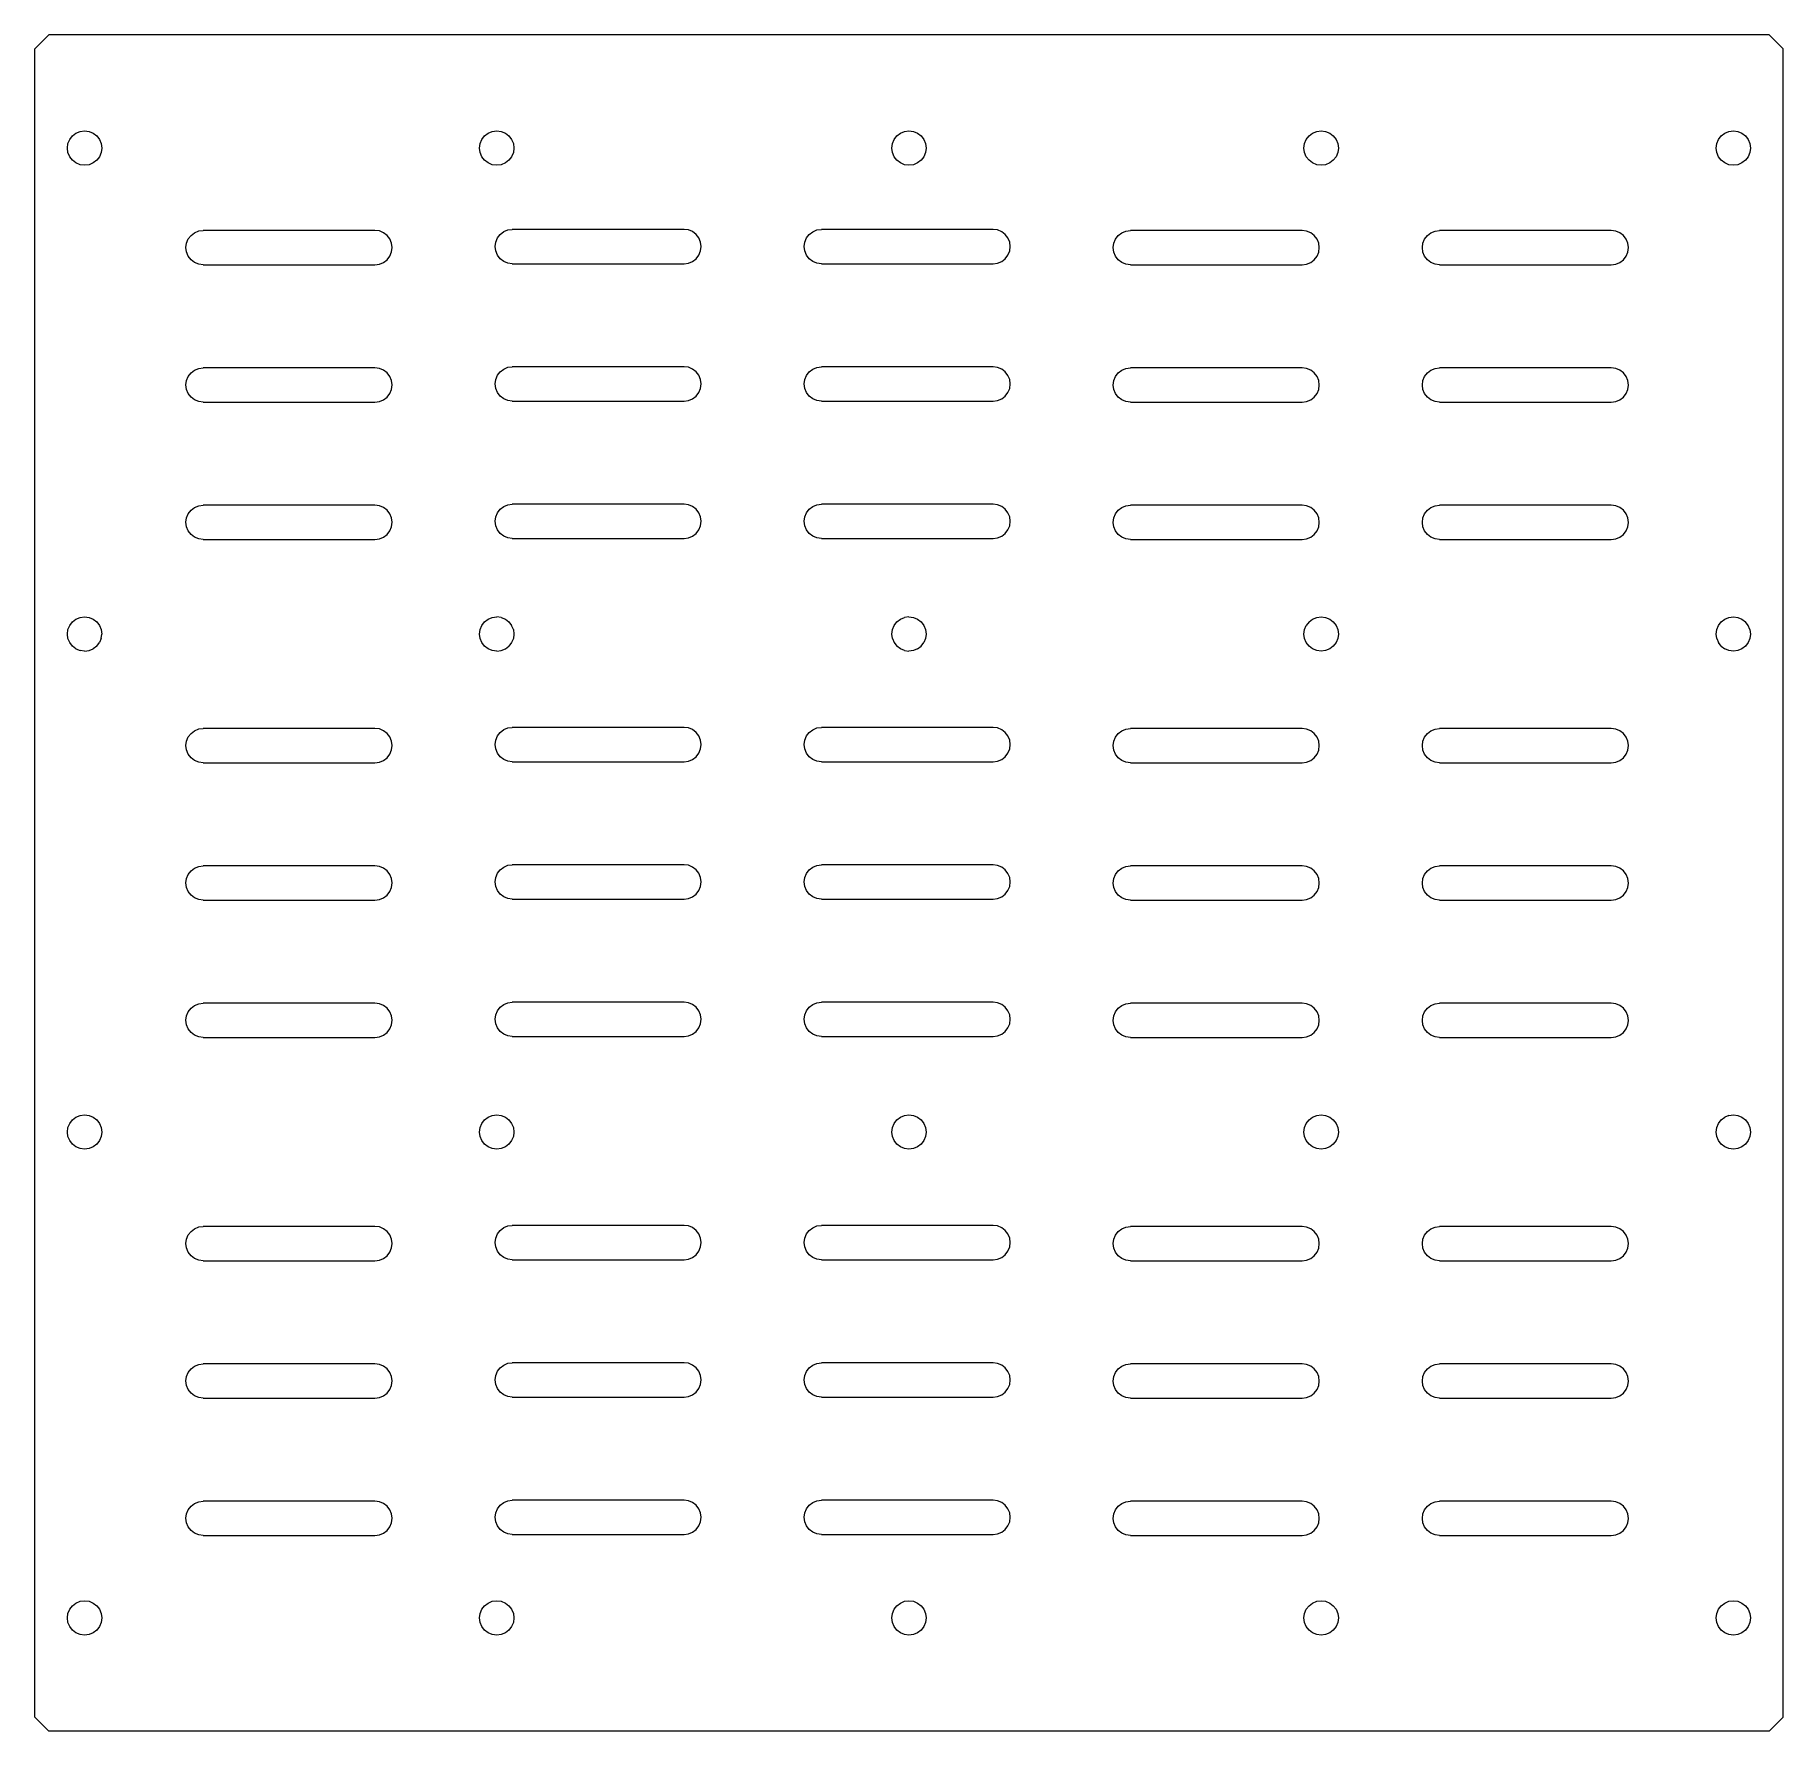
# Model space of a CAD drawing. Extents: x -21 to 705, y 870 to 3200.
# Drawn here: x -20 to 489, y 871 to 1365 of the extents above; entities that cross this region are included whole.
import ezdxf

# ---------------------------------------------------------------- set-up
doc = ezdxf.new("R2010")
doc.units = 0
doc.layers.add('Layer0', color=7, linetype='BYLAYER', lineweight=5)

msp = doc.modelspace()

# ---------------------------------------------------------------- linework, layer by layer
at = {"layer": 'Layer0'}
for p, q in [((-20, 1360.86), (-16, 1364.86)), ((484.9, 1364.86), (-16, 1364.86)), ((484.9, 1364.86), (488.9, 1360.86)), ((-20, 875.02), (-20, 1360.86)), ((488.9, 875.02), (488.9, 1360.86)), ((-10.39, 1333.21), (-9.89, 1334.42)), ((-9.89, 1334.42), (-9.09, 1335.46)), ((-9.09, 1335.46), (-8.06, 1336.25)), ((-8.06, 1336.25), (-6.85, 1336.75)), ((-6.85, 1336.75), (-5.56, 1336.92)), ((-5.56, 1336.92), (-4.26, 1336.75)), ((-4.26, 1336.75), (-3.06, 1336.25)), ((-3.06, 1336.25), (-2.02, 1335.46)), ((-2.02, 1335.46), (-1.23, 1334.42)), ((-1.23, 1334.42), (-0.73, 1333.21)), ((109.61, 1333.21), (110.11, 1334.42)), ((110.11, 1334.42), (110.91, 1335.46)), ((110.91, 1335.46), (111.94, 1336.25)), ((111.94, 1336.25), (113.15, 1336.75)), ((113.15, 1336.75), (114.44, 1336.92)), ((114.44, 1336.92), (115.74, 1336.75)), ((115.74, 1336.75), (116.94, 1336.25)), ((116.94, 1336.25), (117.98, 1335.46)), ((117.98, 1335.46), (118.77, 1334.42)), ((118.77, 1334.42), (119.27, 1333.21)), ((229.61, 1333.21), (230.11, 1334.42)), ((230.11, 1334.42), (230.91, 1335.46)), ((230.91, 1335.46), (231.94, 1336.25)), ((231.94, 1336.25), (233.15, 1336.75)), ((233.15, 1336.75), (234.44, 1336.92)), ((234.44, 1336.92), (235.74, 1336.75)), ((235.74, 1336.75), (236.94, 1336.25)), ((236.94, 1336.25), (237.98, 1335.46)), ((237.98, 1335.46), (238.77, 1334.42)), ((238.77, 1334.42), (239.27, 1333.21)), ((349.61, 1333.21), (350.11, 1334.42)), ((350.11, 1334.42), (350.91, 1335.46)), ((350.91, 1335.46), (351.94, 1336.25)), ((351.94, 1336.25), (353.15, 1336.75)), ((353.15, 1336.75), (354.44, 1336.92)), ((354.44, 1336.92), (355.74, 1336.75)), ((355.74, 1336.75), (356.94, 1336.25)), ((356.94, 1336.25), (357.98, 1335.46)), ((357.98, 1335.46), (358.77, 1334.42)), ((358.77, 1334.42), (359.27, 1333.21)), ((469.61, 1333.21), (470.11, 1334.42)), ((470.11, 1334.42), (470.91, 1335.46)), ((470.91, 1335.46), (471.94, 1336.25)), ((471.94, 1336.25), (473.15, 1336.75)), ((473.15, 1336.75), (474.44, 1336.92)), ((474.44, 1336.92), (475.74, 1336.75)), ((475.74, 1336.75), (476.94, 1336.25)), ((476.94, 1336.25), (477.98, 1335.46)), ((477.98, 1335.46), (478.77, 1334.42)), ((478.77, 1334.42), (479.27, 1333.21)), ((-10.56, 1331.92), (-10.39, 1333.21)), ((-10.39, 1330.63), (-10.56, 1331.92)), ((-9.89, 1329.42), (-10.39, 1330.63)), ((-9.09, 1328.38), (-9.89, 1329.42)), ((-8.06, 1327.59), (-9.09, 1328.38)), ((-2.02, 1328.38), (-3.06, 1327.59)), ((-1.23, 1329.42), (-2.02, 1328.38)), ((-0.73, 1330.63), (-1.23, 1329.42)), ((-0.73, 1333.21), (-0.56, 1331.92)), ((-0.56, 1331.92), (-0.73, 1330.63)), ((109.44, 1331.92), (109.61, 1333.21)), ((109.61, 1330.63), (109.44, 1331.92)), ((110.11, 1329.42), (109.61, 1330.63)), ((110.91, 1328.38), (110.11, 1329.42)), ((111.94, 1327.59), (110.91, 1328.38)), ((117.98, 1328.38), (116.94, 1327.59)), ((118.77, 1329.42), (117.98, 1328.38)), ((119.27, 1330.63), (118.77, 1329.42)), ((119.27, 1333.21), (119.44, 1331.92)), ((119.44, 1331.92), (119.27, 1330.63)), ((229.44, 1331.92), (229.61, 1333.21)), ((229.61, 1330.63), (229.44, 1331.92)), ((230.11, 1329.42), (229.61, 1330.63)), ((230.91, 1328.38), (230.11, 1329.42)), ((231.94, 1327.59), (230.91, 1328.38)), ((237.98, 1328.38), (236.94, 1327.59)), ((238.77, 1329.42), (237.98, 1328.38)), ((239.27, 1330.63), (238.77, 1329.42)), ((239.27, 1333.21), (239.44, 1331.92)), ((239.44, 1331.92), (239.27, 1330.63)), ((349.44, 1331.92), (349.61, 1333.21)), ((349.61, 1330.63), (349.44, 1331.92)), ((350.11, 1329.42), (349.61, 1330.63)), ((350.91, 1328.38), (350.11, 1329.42)), ((351.94, 1327.59), (350.91, 1328.38)), ((357.98, 1328.38), (356.94, 1327.59)), ((358.77, 1329.42), (357.98, 1328.38)), ((359.27, 1330.63), (358.77, 1329.42)), ((359.27, 1333.21), (359.44, 1331.92)), ((359.44, 1331.92), (359.27, 1330.63)), ((469.44, 1331.92), (469.61, 1333.21)), ((469.61, 1330.63), (469.44, 1331.92)), ((470.11, 1329.42), (469.61, 1330.63)), ((470.91, 1328.38), (470.11, 1329.42)), ((471.94, 1327.59), (470.91, 1328.38)), ((477.98, 1328.38), (476.94, 1327.59)), ((478.77, 1329.42), (477.98, 1328.38)), ((479.27, 1330.63), (478.77, 1329.42)), ((479.27, 1333.21), (479.44, 1331.92)), ((479.44, 1331.92), (479.27, 1330.63)), ((-6.85, 1327.09), (-8.06, 1327.59)), ((-5.56, 1326.92), (-6.85, 1327.09)), ((-4.26, 1327.09), (-5.56, 1326.92)), ((-3.06, 1327.59), (-4.26, 1327.09)), ((113.15, 1327.09), (111.94, 1327.59)), ((114.44, 1326.92), (113.15, 1327.09)), ((115.74, 1327.09), (114.44, 1326.92)), ((116.94, 1327.59), (115.74, 1327.09)), ((233.15, 1327.09), (231.94, 1327.59)), ((234.44, 1326.92), (233.15, 1327.09)), ((235.74, 1327.09), (234.44, 1326.92)), ((236.94, 1327.59), (235.74, 1327.09)), ((353.15, 1327.09), (351.94, 1327.59)), ((354.44, 1326.92), (353.15, 1327.09)), ((355.74, 1327.09), (354.44, 1326.92)), ((356.94, 1327.59), (355.74, 1327.09)), ((473.15, 1327.09), (471.94, 1327.59)), ((474.44, 1326.92), (473.15, 1327.09)), ((475.74, 1327.09), (474.44, 1326.92)), ((476.94, 1327.59), (475.74, 1327.09)), ((27.67, 1307.79), (28.96, 1307.96)), ((78.96, 1307.96), (28.96, 1307.96)), ((80.26, 1307.79), (78.96, 1307.96)), ((116.46, 1307.59), (117.67, 1308.09)), ((117.67, 1308.09), (118.96, 1308.26)), ((168.96, 1308.26), (118.96, 1308.26)), ((170.26, 1308.09), (168.96, 1308.26)), ((171.46, 1307.59), (170.26, 1308.09)), ((206.43, 1307.58), (207.63, 1308.08)), ((207.63, 1308.08), (208.93, 1308.25)), ((258.93, 1308.25), (208.93, 1308.25)), ((260.22, 1308.08), (258.93, 1308.25)), ((261.43, 1307.58), (260.22, 1308.08)), ((297.61, 1307.77), (298.9, 1307.94)), ((348.9, 1307.94), (298.9, 1307.94)), ((350.19, 1307.77), (348.9, 1307.94)), ((387.61, 1307.77), (388.9, 1307.94)), ((438.9, 1307.94), (388.9, 1307.94)), ((440.19, 1307.77), (438.9, 1307.94)), ((23.96, 1302.96), (24.13, 1304.26)), ((24.13, 1301.67), (23.96, 1302.96)), ((24.13, 1304.26), (24.63, 1305.46)), ((24.63, 1305.46), (25.43, 1306.5)), ((25.43, 1306.5), (26.46, 1307.29)), ((26.46, 1307.29), (27.67, 1307.79)), ((81.46, 1307.29), (80.26, 1307.79)), ((82.5, 1306.5), (81.46, 1307.29)), ((83.29, 1305.46), (82.5, 1306.5)), ((83.79, 1304.26), (83.29, 1305.46)), ((83.96, 1302.96), (83.79, 1304.26)), ((83.79, 1301.67), (83.96, 1302.96)), ((113.96, 1303.26), (114.13, 1304.55)), ((114.13, 1301.96), (113.96, 1303.26)), ((114.13, 1304.55), (114.63, 1305.76)), ((114.63, 1305.76), (115.43, 1306.79)), ((115.43, 1306.79), (116.46, 1307.59)), ((172.5, 1306.79), (171.46, 1307.59)), ((173.29, 1305.76), (172.5, 1306.79)), ((173.79, 1304.55), (173.29, 1305.76)), ((173.96, 1303.26), (173.79, 1304.55)), ((173.79, 1301.96), (173.96, 1303.26)), ((203.93, 1303.25), (204.1, 1304.54)), ((204.1, 1301.96), (203.93, 1303.25)), ((204.1, 1304.54), (204.6, 1305.75)), ((204.6, 1305.75), (205.39, 1306.79)), ((205.39, 1306.79), (206.43, 1307.58)), ((262.46, 1306.79), (261.43, 1307.58)), ((263.26, 1305.75), (262.46, 1306.79)), ((263.76, 1304.54), (263.26, 1305.75)), ((263.93, 1303.25), (263.76, 1304.54)), ((263.76, 1301.96), (263.93, 1303.25)), ((293.9, 1302.94), (294.07, 1304.24)), ((294.07, 1301.65), (293.9, 1302.94)), ((294.07, 1304.24), (294.57, 1305.44)), ((294.57, 1305.44), (295.36, 1306.48)), ((295.36, 1306.48), (296.4, 1307.27)), ((296.4, 1307.27), (297.61, 1307.77)), ((351.4, 1307.27), (350.19, 1307.77)), ((352.44, 1306.48), (351.4, 1307.27)), ((353.23, 1305.44), (352.44, 1306.48)), ((353.73, 1304.24), (353.23, 1305.44)), ((353.9, 1302.94), (353.73, 1304.24)), ((353.73, 1301.65), (353.9, 1302.94)), ((383.9, 1302.94), (384.07, 1304.24)), ((384.07, 1301.65), (383.9, 1302.94)), ((384.07, 1304.24), (384.57, 1305.44)), ((384.57, 1305.44), (385.36, 1306.48)), ((385.36, 1306.48), (386.4, 1307.27)), ((386.4, 1307.27), (387.61, 1307.77)), ((441.4, 1307.27), (440.19, 1307.77)), ((442.44, 1306.48), (441.4, 1307.27)), ((443.23, 1305.44), (442.44, 1306.48)), ((443.73, 1304.24), (443.23, 1305.44)), ((443.9, 1302.94), (443.73, 1304.24)), ((443.73, 1301.65), (443.9, 1302.94)), ((24.63, 1300.46), (24.13, 1301.67)), ((25.43, 1299.43), (24.63, 1300.46)), ((26.46, 1298.63), (25.43, 1299.43)), ((27.67, 1298.13), (26.46, 1298.63)), ((28.96, 1297.96), (27.67, 1298.13)), ((28.96, 1297.96), (78.96, 1297.96)), ((78.96, 1297.96), (80.26, 1298.13)), ((80.26, 1298.13), (81.46, 1298.63)), ((81.46, 1298.63), (82.5, 1299.43)), ((82.5, 1299.43), (83.29, 1300.46)), ((83.29, 1300.46), (83.79, 1301.67)), ((114.63, 1300.76), (114.13, 1301.96)), ((115.43, 1299.72), (114.63, 1300.76)), ((116.46, 1298.93), (115.43, 1299.72)), ((117.67, 1298.43), (116.46, 1298.93)), ((118.96, 1298.26), (117.67, 1298.43)), ((118.96, 1298.26), (168.96, 1298.26)), ((168.96, 1298.26), (170.26, 1298.43)), ((170.26, 1298.43), (171.46, 1298.93)), ((171.46, 1298.93), (172.5, 1299.72)), ((172.5, 1299.72), (173.29, 1300.76)), ((173.29, 1300.76), (173.79, 1301.96)), ((204.6, 1300.75), (204.1, 1301.96)), ((205.39, 1299.71), (204.6, 1300.75)), ((206.43, 1298.92), (205.39, 1299.71)), ((207.63, 1298.42), (206.43, 1298.92)), ((208.93, 1298.25), (207.63, 1298.42)), ((208.93, 1298.25), (258.93, 1298.25)), ((258.93, 1298.25), (260.22, 1298.42)), ((260.22, 1298.42), (261.43, 1298.92)), ((261.43, 1298.92), (262.46, 1299.71)), ((262.46, 1299.71), (263.26, 1300.75)), ((263.26, 1300.75), (263.76, 1301.96)), ((294.57, 1300.44), (294.07, 1301.65)), ((295.36, 1299.41), (294.57, 1300.44)), ((296.4, 1298.61), (295.36, 1299.41)), ((297.61, 1298.11), (296.4, 1298.61)), ((298.9, 1297.94), (297.61, 1298.11)), ((298.9, 1297.94), (348.9, 1297.94)), ((348.9, 1297.94), (350.19, 1298.11)), ((350.19, 1298.11), (351.4, 1298.61)), ((351.4, 1298.61), (352.44, 1299.41)), ((352.44, 1299.41), (353.23, 1300.44)), ((353.23, 1300.44), (353.73, 1301.65)), ((384.57, 1300.44), (384.07, 1301.65)), ((385.36, 1299.41), (384.57, 1300.44)), ((386.4, 1298.61), (385.36, 1299.41)), ((387.61, 1298.11), (386.4, 1298.61)), ((388.9, 1297.94), (387.61, 1298.11)), ((388.9, 1297.94), (438.9, 1297.94)), ((438.9, 1297.94), (440.19, 1298.11)), ((440.19, 1298.11), (441.4, 1298.61)), ((441.4, 1298.61), (442.44, 1299.41)), ((442.44, 1299.41), (443.23, 1300.44)), ((443.23, 1300.44), (443.73, 1301.65)), ((25.43, 1266.5), (26.46, 1267.29)), ((26.46, 1267.29), (27.67, 1267.79)), ((27.67, 1267.79), (28.96, 1267.96)), ((78.96, 1267.96), (28.96, 1267.96)), ((80.26, 1267.79), (78.96, 1267.96)), ((81.46, 1267.29), (80.26, 1267.79)), ((82.5, 1266.5), (81.46, 1267.29)), ((115.43, 1266.79), (116.46, 1267.59)), ((116.46, 1267.59), (117.67, 1268.09)), ((117.67, 1268.09), (118.96, 1268.26)), ((168.96, 1268.26), (118.96, 1268.26)), ((170.26, 1268.09), (168.96, 1268.26)), ((171.46, 1267.59), (170.26, 1268.09)), ((172.5, 1266.79), (171.46, 1267.59)), ((205.39, 1266.79), (206.43, 1267.58)), ((206.43, 1267.58), (207.63, 1268.08)), ((207.63, 1268.08), (208.93, 1268.25)), ((258.93, 1268.25), (208.93, 1268.25)), ((260.22, 1268.08), (258.93, 1268.25)), ((261.43, 1267.58), (260.22, 1268.08)), ((262.46, 1266.79), (261.43, 1267.58)), ((295.36, 1266.48), (296.4, 1267.27)), ((296.4, 1267.27), (297.61, 1267.77)), ((297.61, 1267.77), (298.9, 1267.94)), ((348.9, 1267.94), (298.9, 1267.94)), ((350.19, 1267.77), (348.9, 1267.94)), ((351.4, 1267.27), (350.19, 1267.77)), ((352.44, 1266.48), (351.4, 1267.27)), ((385.36, 1266.48), (386.4, 1267.27)), ((386.4, 1267.27), (387.61, 1267.77)), ((387.61, 1267.77), (388.9, 1267.94)), ((438.9, 1267.94), (388.9, 1267.94)), ((440.19, 1267.77), (438.9, 1267.94)), ((441.4, 1267.27), (440.19, 1267.77)), ((442.44, 1266.48), (441.4, 1267.27)), ((23.96, 1262.96), (24.13, 1264.26)), ((24.13, 1261.67), (23.96, 1262.96)), ((24.13, 1264.26), (24.63, 1265.46)), ((24.63, 1265.46), (25.43, 1266.5)), ((83.29, 1265.46), (82.5, 1266.5)), ((83.79, 1264.26), (83.29, 1265.46)), ((83.96, 1262.96), (83.79, 1264.26)), ((83.79, 1261.67), (83.96, 1262.96)), ((113.96, 1263.26), (114.13, 1264.55)), ((114.13, 1261.96), (113.96, 1263.26)), ((114.13, 1264.55), (114.63, 1265.76)), ((114.63, 1265.76), (115.43, 1266.79)), ((173.29, 1265.76), (172.5, 1266.79)), ((173.79, 1264.55), (173.29, 1265.76)), ((173.96, 1263.26), (173.79, 1264.55)), ((173.79, 1261.96), (173.96, 1263.26)), ((203.93, 1263.25), (204.1, 1264.54)), ((204.1, 1261.96), (203.93, 1263.25)), ((204.1, 1264.54), (204.6, 1265.75)), ((204.6, 1265.75), (205.39, 1266.79)), ((263.26, 1265.75), (262.46, 1266.79)), ((263.76, 1264.54), (263.26, 1265.75)), ((263.93, 1263.25), (263.76, 1264.54)), ((263.76, 1261.96), (263.93, 1263.25)), ((293.9, 1262.94), (294.07, 1264.24)), ((294.07, 1261.65), (293.9, 1262.94)), ((294.07, 1264.24), (294.57, 1265.44)), ((294.57, 1265.44), (295.36, 1266.48)), ((353.23, 1265.44), (352.44, 1266.48)), ((353.73, 1264.24), (353.23, 1265.44)), ((353.9, 1262.94), (353.73, 1264.24)), ((353.73, 1261.65), (353.9, 1262.94)), ((383.9, 1262.94), (384.07, 1264.24)), ((384.07, 1261.65), (383.9, 1262.94)), ((384.07, 1264.24), (384.57, 1265.44)), ((384.57, 1265.44), (385.36, 1266.48)), ((443.23, 1265.44), (442.44, 1266.48)), ((443.73, 1264.24), (443.23, 1265.44)), ((443.9, 1262.94), (443.73, 1264.24)), ((443.73, 1261.65), (443.9, 1262.94)), ((24.63, 1260.46), (24.13, 1261.67)), ((25.43, 1259.43), (24.63, 1260.46)), ((26.46, 1258.63), (25.43, 1259.43)), ((27.67, 1258.13), (26.46, 1258.63)), ((28.96, 1257.96), (27.67, 1258.13)), ((28.96, 1257.96), (78.96, 1257.96)), ((78.96, 1257.96), (80.26, 1258.13)), ((80.26, 1258.13), (81.46, 1258.63)), ((81.46, 1258.63), (82.5, 1259.43)), ((82.5, 1259.43), (83.29, 1260.46)), ((83.29, 1260.46), (83.79, 1261.67)), ((114.63, 1260.76), (114.13, 1261.96)), ((115.43, 1259.72), (114.63, 1260.76)), ((116.46, 1258.93), (115.43, 1259.72)), ((117.67, 1258.43), (116.46, 1258.93)), ((118.96, 1258.26), (117.67, 1258.43)), ((118.96, 1258.26), (168.96, 1258.26)), ((168.96, 1258.26), (170.26, 1258.43)), ((170.26, 1258.43), (171.46, 1258.93)), ((171.46, 1258.93), (172.5, 1259.72)), ((172.5, 1259.72), (173.29, 1260.76)), ((173.29, 1260.76), (173.79, 1261.96)), ((204.6, 1260.75), (204.1, 1261.96)), ((205.39, 1259.71), (204.6, 1260.75)), ((206.43, 1258.92), (205.39, 1259.71)), ((207.63, 1258.42), (206.43, 1258.92)), ((208.93, 1258.25), (207.63, 1258.42)), ((208.93, 1258.25), (258.93, 1258.25)), ((258.93, 1258.25), (260.22, 1258.42)), ((260.22, 1258.42), (261.43, 1258.92)), ((261.43, 1258.92), (262.46, 1259.71)), ((262.46, 1259.71), (263.26, 1260.75)), ((263.26, 1260.75), (263.76, 1261.96)), ((294.57, 1260.44), (294.07, 1261.65)), ((295.36, 1259.41), (294.57, 1260.44)), ((296.4, 1258.61), (295.36, 1259.41)), ((297.61, 1258.11), (296.4, 1258.61)), ((298.9, 1257.94), (297.61, 1258.11)), ((298.9, 1257.94), (348.9, 1257.94)), ((348.9, 1257.94), (350.19, 1258.11)), ((350.19, 1258.11), (351.4, 1258.61)), ((351.4, 1258.61), (352.44, 1259.41)), ((352.44, 1259.41), (353.23, 1260.44)), ((353.23, 1260.44), (353.73, 1261.65)), ((384.57, 1260.44), (384.07, 1261.65)), ((385.36, 1259.41), (384.57, 1260.44)), ((386.4, 1258.61), (385.36, 1259.41)), ((387.61, 1258.11), (386.4, 1258.61)), ((388.9, 1257.94), (387.61, 1258.11)), ((388.9, 1257.94), (438.9, 1257.94)), ((438.9, 1257.94), (440.19, 1258.11)), ((440.19, 1258.11), (441.4, 1258.61)), ((441.4, 1258.61), (442.44, 1259.41)), ((442.44, 1259.41), (443.23, 1260.44)), ((443.23, 1260.44), (443.73, 1261.65)), ((24.63, 1225.46), (25.43, 1226.5)), ((25.43, 1226.5), (26.46, 1227.29)), ((26.46, 1227.29), (27.67, 1227.79)), ((27.67, 1227.79), (28.96, 1227.96)), ((78.96, 1227.96), (28.96, 1227.96)), ((80.26, 1227.79), (78.96, 1227.96)), ((81.46, 1227.29), (80.26, 1227.79)), ((82.5, 1226.5), (81.46, 1227.29)), ((83.29, 1225.46), (82.5, 1226.5)), ((114.63, 1225.76), (115.43, 1226.79)), ((115.43, 1226.79), (116.46, 1227.59)), ((116.46, 1227.59), (117.67, 1228.09)), ((117.67, 1228.09), (118.96, 1228.26)), ((168.96, 1228.26), (118.96, 1228.26)), ((170.26, 1228.09), (168.96, 1228.26)), ((171.46, 1227.59), (170.26, 1228.09)), ((172.5, 1226.79), (171.46, 1227.59)), ((173.29, 1225.76), (172.5, 1226.79)), ((204.6, 1225.75), (205.39, 1226.79)), ((205.39, 1226.79), (206.43, 1227.58)), ((206.43, 1227.58), (207.63, 1228.08)), ((207.63, 1228.08), (208.93, 1228.25)), ((258.93, 1228.25), (208.93, 1228.25)), ((260.22, 1228.08), (258.93, 1228.25)), ((261.43, 1227.58), (260.22, 1228.08)), ((262.46, 1226.79), (261.43, 1227.58)), ((263.26, 1225.75), (262.46, 1226.79)), ((294.57, 1225.44), (295.36, 1226.48)), ((295.36, 1226.48), (296.4, 1227.27)), ((296.4, 1227.27), (297.61, 1227.77)), ((297.61, 1227.77), (298.9, 1227.94)), ((348.9, 1227.94), (298.9, 1227.94)), ((350.19, 1227.77), (348.9, 1227.94)), ((351.4, 1227.27), (350.19, 1227.77)), ((352.44, 1226.48), (351.4, 1227.27)), ((353.23, 1225.44), (352.44, 1226.48)), ((384.57, 1225.44), (385.36, 1226.48)), ((385.36, 1226.48), (386.4, 1227.27)), ((386.4, 1227.27), (387.61, 1227.77)), ((387.61, 1227.77), (388.9, 1227.94)), ((438.9, 1227.94), (388.9, 1227.94)), ((440.19, 1227.77), (438.9, 1227.94)), ((441.4, 1227.27), (440.19, 1227.77)), ((442.44, 1226.48), (441.4, 1227.27)), ((443.23, 1225.44), (442.44, 1226.48)), ((23.96, 1222.96), (24.13, 1224.26)), ((24.13, 1221.67), (23.96, 1222.96)), ((24.13, 1224.26), (24.63, 1225.46)), ((24.63, 1220.46), (24.13, 1221.67)), ((83.79, 1224.26), (83.29, 1225.46)), ((83.29, 1220.46), (83.79, 1221.67)), ((83.96, 1222.96), (83.79, 1224.26)), ((83.79, 1221.67), (83.96, 1222.96)), ((113.96, 1223.26), (114.13, 1224.55)), ((114.13, 1221.96), (113.96, 1223.26)), ((114.13, 1224.55), (114.63, 1225.76)), ((114.63, 1220.76), (114.13, 1221.96)), ((173.79, 1224.55), (173.29, 1225.76)), ((173.29, 1220.76), (173.79, 1221.96)), ((173.96, 1223.26), (173.79, 1224.55)), ((173.79, 1221.96), (173.96, 1223.26)), ((203.93, 1223.25), (204.1, 1224.54)), ((204.1, 1221.96), (203.93, 1223.25)), ((204.1, 1224.54), (204.6, 1225.75)), ((204.6, 1220.75), (204.1, 1221.96)), ((263.76, 1224.54), (263.26, 1225.75)), ((263.26, 1220.75), (263.76, 1221.96)), ((263.93, 1223.25), (263.76, 1224.54)), ((263.76, 1221.96), (263.93, 1223.25)), ((293.9, 1222.94), (294.07, 1224.24)), ((294.07, 1221.65), (293.9, 1222.94)), ((294.07, 1224.24), (294.57, 1225.44)), ((294.57, 1220.44), (294.07, 1221.65)), ((353.73, 1224.24), (353.23, 1225.44)), ((353.23, 1220.44), (353.73, 1221.65)), ((353.9, 1222.94), (353.73, 1224.24)), ((353.73, 1221.65), (353.9, 1222.94)), ((383.9, 1222.94), (384.07, 1224.24)), ((384.07, 1221.65), (383.9, 1222.94)), ((384.07, 1224.24), (384.57, 1225.44)), ((384.57, 1220.44), (384.07, 1221.65)), ((443.73, 1224.24), (443.23, 1225.44)), ((443.23, 1220.44), (443.73, 1221.65)), ((443.9, 1222.94), (443.73, 1224.24)), ((443.73, 1221.65), (443.9, 1222.94)), ((25.43, 1219.43), (24.63, 1220.46)), ((26.46, 1218.63), (25.43, 1219.43)), ((27.67, 1218.13), (26.46, 1218.63)), ((28.96, 1217.96), (27.67, 1218.13)), ((28.96, 1217.96), (78.96, 1217.96)), ((78.96, 1217.96), (80.26, 1218.13)), ((80.26, 1218.13), (81.46, 1218.63)), ((81.46, 1218.63), (82.5, 1219.43)), ((82.5, 1219.43), (83.29, 1220.46)), ((115.43, 1219.72), (114.63, 1220.76)), ((116.46, 1218.93), (115.43, 1219.72)), ((117.67, 1218.43), (116.46, 1218.93)), ((118.96, 1218.26), (117.67, 1218.43)), ((118.96, 1218.26), (168.96, 1218.26)), ((168.96, 1218.26), (170.26, 1218.43)), ((170.26, 1218.43), (171.46, 1218.93)), ((171.46, 1218.93), (172.5, 1219.72)), ((172.5, 1219.72), (173.29, 1220.76)), ((205.39, 1219.71), (204.6, 1220.75)), ((206.43, 1218.92), (205.39, 1219.71)), ((207.63, 1218.42), (206.43, 1218.92)), ((208.93, 1218.25), (207.63, 1218.42)), ((208.93, 1218.25), (258.93, 1218.25)), ((258.93, 1218.25), (260.22, 1218.42)), ((260.22, 1218.42), (261.43, 1218.92)), ((261.43, 1218.92), (262.46, 1219.71)), ((262.46, 1219.71), (263.26, 1220.75)), ((295.36, 1219.41), (294.57, 1220.44)), ((296.4, 1218.61), (295.36, 1219.41)), ((297.61, 1218.11), (296.4, 1218.61)), ((298.9, 1217.94), (297.61, 1218.11)), ((298.9, 1217.94), (348.9, 1217.94)), ((348.9, 1217.94), (350.19, 1218.11)), ((350.19, 1218.11), (351.4, 1218.61)), ((351.4, 1218.61), (352.44, 1219.41)), ((352.44, 1219.41), (353.23, 1220.44)), ((385.36, 1219.41), (384.57, 1220.44)), ((386.4, 1218.61), (385.36, 1219.41)), ((387.61, 1218.11), (386.4, 1218.61)), ((388.9, 1217.94), (387.61, 1218.11)), ((388.9, 1217.94), (438.9, 1217.94)), ((438.9, 1217.94), (440.19, 1218.11)), ((440.19, 1218.11), (441.4, 1218.61)), ((441.4, 1218.61), (442.44, 1219.41)), ((442.44, 1219.41), (443.23, 1220.44)), ((-10.56, 1190.44), (-10.39, 1191.74)), ((-10.39, 1191.74), (-9.89, 1192.94)), ((-9.89, 1192.94), (-9.09, 1193.98)), ((-9.09, 1193.98), (-8.06, 1194.77)), ((-8.06, 1194.77), (-6.85, 1195.27)), ((-6.85, 1195.27), (-5.56, 1195.44)), ((-5.56, 1195.44), (-4.26, 1195.27)), ((-4.26, 1195.27), (-3.06, 1194.77)), ((-3.06, 1194.77), (-2.02, 1193.98)), ((-2.02, 1193.98), (-1.23, 1192.94)), ((-1.23, 1192.94), (-0.73, 1191.74)), ((-0.73, 1191.74), (-0.56, 1190.44)), ((109.44, 1190.44), (109.61, 1191.74)), ((109.61, 1191.74), (110.11, 1192.94)), ((110.11, 1192.94), (110.91, 1193.98)), ((110.91, 1193.98), (111.94, 1194.77)), ((111.94, 1194.77), (113.15, 1195.27)), ((113.15, 1195.27), (114.44, 1195.44)), ((115.74, 1195.27), (114.44, 1195.44)), ((115.74, 1195.27), (116.94, 1194.77)), ((116.94, 1194.77), (117.98, 1193.98)), ((117.98, 1193.98), (118.77, 1192.94)), ((119.27, 1191.74), (118.77, 1192.94)), ((119.27, 1191.74), (119.44, 1190.44)), ((229.44, 1190.44), (229.61, 1191.74)), ((229.61, 1191.74), (230.11, 1192.94)), ((230.11, 1192.94), (230.91, 1193.98)), ((230.91, 1193.98), (231.94, 1194.77)), ((231.94, 1194.77), (233.15, 1195.27)), ((234.44, 1195.44), (233.15, 1195.27)), ((234.44, 1195.44), (235.74, 1195.27)), ((235.74, 1195.27), (236.94, 1194.77)), ((236.94, 1194.77), (237.98, 1193.98)), ((237.98, 1193.98), (238.77, 1192.94)), ((238.77, 1192.94), (239.27, 1191.74)), ((239.27, 1191.74), (239.44, 1190.44)), ((349.44, 1190.44), (349.61, 1191.74)), ((349.61, 1191.74), (350.11, 1192.94)), ((350.91, 1193.98), (350.11, 1192.94)), ((350.91, 1193.98), (351.94, 1194.77)), ((351.94, 1194.77), (353.15, 1195.27)), ((353.15, 1195.27), (354.44, 1195.44)), ((354.44, 1195.44), (355.74, 1195.27)), ((355.74, 1195.27), (356.94, 1194.77)), ((356.94, 1194.77), (357.98, 1193.98)), ((357.98, 1193.98), (358.77, 1192.94)), ((358.77, 1192.94), (359.27, 1191.74)), ((359.27, 1191.74), (359.44, 1190.44)), ((469.44, 1190.44), (469.61, 1191.74)), ((469.61, 1191.74), (470.11, 1192.94)), ((470.11, 1192.94), (470.91, 1193.98)), ((470.91, 1193.98), (471.94, 1194.77)), ((471.94, 1194.77), (473.15, 1195.27)), ((473.15, 1195.27), (474.44, 1195.44)), ((474.44, 1195.44), (475.74, 1195.27)), ((475.74, 1195.27), (476.94, 1194.77)), ((476.94, 1194.77), (477.98, 1193.98)), ((478.77, 1192.94), (477.98, 1193.98)), ((479.27, 1191.74), (478.77, 1192.94)), ((479.27, 1191.74), (479.44, 1190.44)), ((-10.39, 1189.15), (-10.56, 1190.44)), ((-9.89, 1187.94), (-10.39, 1189.15)), ((-9.09, 1186.91), (-9.89, 1187.94)), ((-8.06, 1186.11), (-9.09, 1186.91)), ((-8.06, 1186.11), (-6.85, 1185.61)), ((-4.26, 1185.61), (-3.06, 1186.11)), ((-2.02, 1186.91), (-3.06, 1186.11)), ((-2.02, 1186.91), (-1.23, 1187.94)), ((-0.73, 1189.15), (-1.23, 1187.94)), ((-0.73, 1189.15), (-0.56, 1190.44)), ((109.61, 1189.15), (109.44, 1190.44)), ((110.11, 1187.94), (109.61, 1189.15)), ((110.91, 1186.91), (110.11, 1187.94)), ((111.94, 1186.11), (110.91, 1186.91)), ((113.15, 1185.61), (111.94, 1186.11)), ((115.74, 1185.61), (116.94, 1186.11)), ((116.94, 1186.11), (117.98, 1186.91)), ((118.77, 1187.94), (117.98, 1186.91)), ((119.27, 1189.15), (118.77, 1187.94)), ((119.44, 1190.44), (119.27, 1189.15)), ((229.61, 1189.15), (229.44, 1190.44)), ((229.61, 1189.15), (230.11, 1187.94)), ((230.11, 1187.94), (230.91, 1186.91)), ((231.94, 1186.11), (230.91, 1186.91)), ((233.15, 1185.61), (231.94, 1186.11)), ((236.94, 1186.11), (235.74, 1185.61)), ((236.94, 1186.11), (237.98, 1186.91)), ((237.98, 1186.91), (238.77, 1187.94)), ((239.27, 1189.15), (238.77, 1187.94)), ((239.44, 1190.44), (239.27, 1189.15)), ((349.61, 1189.15), (349.44, 1190.44)), ((350.11, 1187.94), (349.61, 1189.15)), ((350.91, 1186.91), (350.11, 1187.94)), ((351.94, 1186.11), (350.91, 1186.91)), ((353.15, 1185.61), (351.94, 1186.11)), ((356.94, 1186.11), (355.74, 1185.61)), ((357.98, 1186.91), (356.94, 1186.11)), ((358.77, 1187.94), (357.98, 1186.91)), ((359.27, 1189.15), (358.77, 1187.94)), ((359.44, 1190.44), (359.27, 1189.15)), ((469.61, 1189.15), (469.44, 1190.44)), ((469.61, 1189.15), (470.11, 1187.94)), ((470.91, 1186.91), (470.11, 1187.94)), ((470.91, 1186.91), (471.94, 1186.11)), ((473.15, 1185.61), (471.94, 1186.11)), ((476.94, 1186.11), (475.74, 1185.61)), ((477.98, 1186.91), (476.94, 1186.11)), ((478.77, 1187.94), (477.98, 1186.91)), ((479.27, 1189.15), (478.77, 1187.94)), ((479.44, 1190.44), (479.27, 1189.15)), ((-5.56, 1185.44), (-6.85, 1185.61)), ((-5.56, 1185.44), (-4.26, 1185.61)), ((114.44, 1185.44), (113.15, 1185.61)), ((114.44, 1185.44), (115.74, 1185.61)), ((233.15, 1185.61), (234.44, 1185.44)), ((235.74, 1185.61), (234.44, 1185.44)), ((354.44, 1185.44), (353.15, 1185.61)), ((355.74, 1185.61), (354.44, 1185.44)), ((474.44, 1185.44), (473.15, 1185.61)), ((475.74, 1185.61), (474.44, 1185.44)), ((24.13, 1159.26), (24.63, 1160.46)), ((24.63, 1160.46), (25.43, 1161.5)), ((25.43, 1161.5), (26.46, 1162.29)), ((26.46, 1162.29), (27.67, 1162.79)), ((27.67, 1162.79), (28.96, 1162.96)), ((78.96, 1162.96), (28.96, 1162.96)), ((80.26, 1162.79), (78.96, 1162.96)), ((81.46, 1162.29), (80.26, 1162.79)), ((82.5, 1161.5), (81.46, 1162.29)), ((83.29, 1160.46), (82.5, 1161.5)), ((83.79, 1159.26), (83.29, 1160.46)), ((114.13, 1159.55), (114.63, 1160.76)), ((114.63, 1160.76), (115.43, 1161.79)), ((115.43, 1161.79), (116.46, 1162.59)), ((116.46, 1162.59), (117.67, 1163.09)), ((117.67, 1163.09), (118.96, 1163.26)), ((168.96, 1163.26), (118.96, 1163.26)), ((170.26, 1163.09), (168.96, 1163.26)), ((171.46, 1162.59), (170.26, 1163.09)), ((172.5, 1161.79), (171.46, 1162.59)), ((173.29, 1160.76), (172.5, 1161.79)), ((173.79, 1159.55), (173.29, 1160.76)), ((204.1, 1159.54), (204.6, 1160.75)), ((204.6, 1160.75), (205.39, 1161.79)), ((205.39, 1161.79), (206.43, 1162.58)), ((206.43, 1162.58), (207.63, 1163.08)), ((207.63, 1163.08), (208.93, 1163.25)), ((258.93, 1163.25), (208.93, 1163.25)), ((260.22, 1163.08), (258.93, 1163.25)), ((261.43, 1162.58), (260.22, 1163.08)), ((262.46, 1161.79), (261.43, 1162.58)), ((263.26, 1160.75), (262.46, 1161.79)), ((263.76, 1159.54), (263.26, 1160.75)), ((294.07, 1159.24), (294.57, 1160.44)), ((294.57, 1160.44), (295.36, 1161.48)), ((295.36, 1161.48), (296.4, 1162.27)), ((296.4, 1162.27), (297.61, 1162.77)), ((297.61, 1162.77), (298.9, 1162.94)), ((348.9, 1162.94), (298.9, 1162.94)), ((350.19, 1162.77), (348.9, 1162.94)), ((351.4, 1162.27), (350.19, 1162.77)), ((352.44, 1161.48), (351.4, 1162.27)), ((353.23, 1160.44), (352.44, 1161.48)), ((353.73, 1159.24), (353.23, 1160.44)), ((384.07, 1159.24), (384.57, 1160.44)), ((384.57, 1160.44), (385.36, 1161.48)), ((385.36, 1161.48), (386.4, 1162.27)), ((386.4, 1162.27), (387.61, 1162.77)), ((387.61, 1162.77), (388.9, 1162.94)), ((438.9, 1162.94), (388.9, 1162.94)), ((440.19, 1162.77), (438.9, 1162.94)), ((441.4, 1162.27), (440.19, 1162.77)), ((442.44, 1161.48), (441.4, 1162.27)), ((443.23, 1160.44), (442.44, 1161.48)), ((443.73, 1159.24), (443.23, 1160.44)), ((23.96, 1157.96), (24.13, 1159.26)), ((24.13, 1156.67), (23.96, 1157.96)), ((24.63, 1155.46), (24.13, 1156.67)), ((25.43, 1154.43), (24.63, 1155.46)), ((82.5, 1154.43), (83.29, 1155.46)), ((83.29, 1155.46), (83.79, 1156.67)), ((83.96, 1157.96), (83.79, 1159.26)), ((83.79, 1156.67), (83.96, 1157.96)), ((113.96, 1158.26), (114.13, 1159.55)), ((114.13, 1156.96), (113.96, 1158.26)), ((114.63, 1155.76), (114.13, 1156.96)), ((115.43, 1154.72), (114.63, 1155.76)), ((172.5, 1154.72), (173.29, 1155.76)), ((173.29, 1155.76), (173.79, 1156.96)), ((173.96, 1158.26), (173.79, 1159.55)), ((173.79, 1156.96), (173.96, 1158.26)), ((203.93, 1158.25), (204.1, 1159.54)), ((204.1, 1156.96), (203.93, 1158.25)), ((204.6, 1155.75), (204.1, 1156.96)), ((205.39, 1154.71), (204.6, 1155.75)), ((262.46, 1154.71), (263.26, 1155.75)), ((263.26, 1155.75), (263.76, 1156.96)), ((263.93, 1158.25), (263.76, 1159.54)), ((263.76, 1156.96), (263.93, 1158.25)), ((293.9, 1157.94), (294.07, 1159.24)), ((294.07, 1156.65), (293.9, 1157.94)), ((294.57, 1155.44), (294.07, 1156.65)), ((295.36, 1154.41), (294.57, 1155.44)), ((352.44, 1154.41), (353.23, 1155.44)), ((353.23, 1155.44), (353.73, 1156.65)), ((353.9, 1157.94), (353.73, 1159.24)), ((353.73, 1156.65), (353.9, 1157.94)), ((383.9, 1157.94), (384.07, 1159.24)), ((384.07, 1156.65), (383.9, 1157.94)), ((384.57, 1155.44), (384.07, 1156.65)), ((385.36, 1154.41), (384.57, 1155.44)), ((442.44, 1154.41), (443.23, 1155.44)), ((443.23, 1155.44), (443.73, 1156.65)), ((443.9, 1157.94), (443.73, 1159.24)), ((443.73, 1156.65), (443.9, 1157.94)), ((26.46, 1153.63), (25.43, 1154.43)), ((27.67, 1153.13), (26.46, 1153.63)), ((28.96, 1152.96), (27.67, 1153.13)), ((28.96, 1152.96), (78.96, 1152.96)), ((78.96, 1152.96), (80.26, 1153.13)), ((80.26, 1153.13), (81.46, 1153.63)), ((81.46, 1153.63), (82.5, 1154.43)), ((116.46, 1153.93), (115.43, 1154.72)), ((117.67, 1153.43), (116.46, 1153.93)), ((118.96, 1153.26), (117.67, 1153.43)), ((118.96, 1153.26), (168.96, 1153.26)), ((168.96, 1153.26), (170.26, 1153.43)), ((170.26, 1153.43), (171.46, 1153.93)), ((171.46, 1153.93), (172.5, 1154.72)), ((206.43, 1153.92), (205.39, 1154.71)), ((207.63, 1153.42), (206.43, 1153.92)), ((208.93, 1153.25), (207.63, 1153.42)), ((208.93, 1153.25), (258.93, 1153.25)), ((258.93, 1153.25), (260.22, 1153.42)), ((260.22, 1153.42), (261.43, 1153.92)), ((261.43, 1153.92), (262.46, 1154.71)), ((296.4, 1153.61), (295.36, 1154.41)), ((297.61, 1153.11), (296.4, 1153.61)), ((298.9, 1152.94), (297.61, 1153.11)), ((298.9, 1152.94), (348.9, 1152.94)), ((348.9, 1152.94), (350.19, 1153.11)), ((350.19, 1153.11), (351.4, 1153.61)), ((351.4, 1153.61), (352.44, 1154.41)), ((386.4, 1153.61), (385.36, 1154.41)), ((387.61, 1153.11), (386.4, 1153.61)), ((388.9, 1152.94), (387.61, 1153.11)), ((388.9, 1152.94), (438.9, 1152.94)), ((438.9, 1152.94), (440.19, 1153.11)), ((440.19, 1153.11), (441.4, 1153.61)), ((441.4, 1153.61), (442.44, 1154.41)), ((24.13, 1119.26), (24.63, 1120.46)), ((24.63, 1120.46), (25.43, 1121.5)), ((25.43, 1121.5), (26.46, 1122.29)), ((26.46, 1122.29), (27.67, 1122.79)), ((27.67, 1122.79), (28.96, 1122.96)), ((78.96, 1122.96), (28.96, 1122.96)), ((80.26, 1122.79), (78.96, 1122.96)), ((81.46, 1122.29), (80.26, 1122.79)), ((82.5, 1121.5), (81.46, 1122.29)), ((83.29, 1120.46), (82.5, 1121.5)), ((83.79, 1119.26), (83.29, 1120.46)), ((114.13, 1119.55), (114.63, 1120.76)), ((114.63, 1120.76), (115.43, 1121.79)), ((115.43, 1121.79), (116.46, 1122.59)), ((116.46, 1122.59), (117.67, 1123.09)), ((117.67, 1123.09), (118.96, 1123.26)), ((168.96, 1123.26), (118.96, 1123.26)), ((170.26, 1123.09), (168.96, 1123.26)), ((171.46, 1122.59), (170.26, 1123.09)), ((172.5, 1121.79), (171.46, 1122.59)), ((173.29, 1120.76), (172.5, 1121.79)), ((173.79, 1119.55), (173.29, 1120.76)), ((204.1, 1119.54), (204.6, 1120.75)), ((204.6, 1120.75), (205.39, 1121.79)), ((205.39, 1121.79), (206.43, 1122.58)), ((206.43, 1122.58), (207.63, 1123.08)), ((207.63, 1123.08), (208.93, 1123.25)), ((258.93, 1123.25), (208.93, 1123.25)), ((260.22, 1123.08), (258.93, 1123.25)), ((261.43, 1122.58), (260.22, 1123.08)), ((262.46, 1121.79), (261.43, 1122.58)), ((263.26, 1120.75), (262.46, 1121.79)), ((263.76, 1119.54), (263.26, 1120.75)), ((294.07, 1119.24), (294.57, 1120.44)), ((294.57, 1120.44), (295.36, 1121.48)), ((295.36, 1121.48), (296.4, 1122.27)), ((296.4, 1122.27), (297.61, 1122.77)), ((297.61, 1122.77), (298.9, 1122.94)), ((348.9, 1122.94), (298.9, 1122.94)), ((350.19, 1122.77), (348.9, 1122.94)), ((351.4, 1122.27), (350.19, 1122.77)), ((352.44, 1121.48), (351.4, 1122.27)), ((353.23, 1120.44), (352.44, 1121.48)), ((353.73, 1119.24), (353.23, 1120.44)), ((384.07, 1119.24), (384.57, 1120.44)), ((384.57, 1120.44), (385.36, 1121.48)), ((385.36, 1121.48), (386.4, 1122.27)), ((386.4, 1122.27), (387.61, 1122.77)), ((387.61, 1122.77), (388.9, 1122.94)), ((438.9, 1122.94), (388.9, 1122.94)), ((440.19, 1122.77), (438.9, 1122.94)), ((441.4, 1122.27), (440.19, 1122.77)), ((442.44, 1121.48), (441.4, 1122.27)), ((443.23, 1120.44), (442.44, 1121.48)), ((443.73, 1119.24), (443.23, 1120.44)), ((23.96, 1117.96), (24.13, 1119.26)), ((24.13, 1116.67), (23.96, 1117.96)), ((24.63, 1115.46), (24.13, 1116.67)), ((25.43, 1114.43), (24.63, 1115.46)), ((82.5, 1114.43), (83.29, 1115.46)), ((83.29, 1115.46), (83.79, 1116.67)), ((83.96, 1117.96), (83.79, 1119.26)), ((83.79, 1116.67), (83.96, 1117.96)), ((113.96, 1118.26), (114.13, 1119.55)), ((114.13, 1116.96), (113.96, 1118.26)), ((114.63, 1115.76), (114.13, 1116.96)), ((115.43, 1114.72), (114.63, 1115.76)), ((116.46, 1113.93), (115.43, 1114.72)), ((171.46, 1113.93), (172.5, 1114.72)), ((172.5, 1114.72), (173.29, 1115.76)), ((173.29, 1115.76), (173.79, 1116.96)), ((173.96, 1118.26), (173.79, 1119.55)), ((173.79, 1116.96), (173.96, 1118.26)), ((203.93, 1118.25), (204.1, 1119.54)), ((204.1, 1116.96), (203.93, 1118.25)), ((204.6, 1115.75), (204.1, 1116.96)), ((205.39, 1114.71), (204.6, 1115.75)), ((206.43, 1113.92), (205.39, 1114.71)), ((261.43, 1113.92), (262.46, 1114.71)), ((262.46, 1114.71), (263.26, 1115.75)), ((263.26, 1115.75), (263.76, 1116.96)), ((263.93, 1118.25), (263.76, 1119.54)), ((263.76, 1116.96), (263.93, 1118.25)), ((293.9, 1117.94), (294.07, 1119.24)), ((294.07, 1116.65), (293.9, 1117.94)), ((294.57, 1115.44), (294.07, 1116.65)), ((295.36, 1114.41), (294.57, 1115.44)), ((352.44, 1114.41), (353.23, 1115.44)), ((353.23, 1115.44), (353.73, 1116.65)), ((353.9, 1117.94), (353.73, 1119.24)), ((353.73, 1116.65), (353.9, 1117.94)), ((383.9, 1117.94), (384.07, 1119.24)), ((384.07, 1116.65), (383.9, 1117.94)), ((384.57, 1115.44), (384.07, 1116.65)), ((385.36, 1114.41), (384.57, 1115.44)), ((442.44, 1114.41), (443.23, 1115.44)), ((443.23, 1115.44), (443.73, 1116.65)), ((443.9, 1117.94), (443.73, 1119.24)), ((443.73, 1116.65), (443.9, 1117.94)), ((26.46, 1113.63), (25.43, 1114.43)), ((27.67, 1113.13), (26.46, 1113.63)), ((28.96, 1112.96), (27.67, 1113.13)), ((28.96, 1112.96), (78.96, 1112.96)), ((78.96, 1112.96), (80.26, 1113.13)), ((80.26, 1113.13), (81.46, 1113.63)), ((81.46, 1113.63), (82.5, 1114.43)), ((117.67, 1113.43), (116.46, 1113.93)), ((118.96, 1113.26), (117.67, 1113.43)), ((118.96, 1113.26), (168.96, 1113.26)), ((168.96, 1113.26), (170.26, 1113.43)), ((170.26, 1113.43), (171.46, 1113.93)), ((207.63, 1113.42), (206.43, 1113.92)), ((208.93, 1113.25), (207.63, 1113.42)), ((208.93, 1113.25), (258.93, 1113.25)), ((258.93, 1113.25), (260.22, 1113.42)), ((260.22, 1113.42), (261.43, 1113.92)), ((296.4, 1113.61), (295.36, 1114.41)), ((297.61, 1113.11), (296.4, 1113.61)), ((298.9, 1112.94), (297.61, 1113.11)), ((298.9, 1112.94), (348.9, 1112.94)), ((348.9, 1112.94), (350.19, 1113.11)), ((350.19, 1113.11), (351.4, 1113.61)), ((351.4, 1113.61), (352.44, 1114.41)), ((386.4, 1113.61), (385.36, 1114.41)), ((387.61, 1113.11), (386.4, 1113.61)), ((388.9, 1112.94), (387.61, 1113.11)), ((388.9, 1112.94), (438.9, 1112.94)), ((438.9, 1112.94), (440.19, 1113.11)), ((440.19, 1113.11), (441.4, 1113.61)), ((441.4, 1113.61), (442.44, 1114.41)), ((23.96, 1077.96), (24.13, 1079.26)), ((24.13, 1079.26), (24.63, 1080.46)), ((24.63, 1080.46), (25.43, 1081.5)), ((25.43, 1081.5), (26.46, 1082.29)), ((26.46, 1082.29), (27.67, 1082.79)), ((27.67, 1082.79), (28.96, 1082.96)), ((78.96, 1082.96), (28.96, 1082.96)), ((80.26, 1082.79), (78.96, 1082.96)), ((81.46, 1082.29), (80.26, 1082.79)), ((82.5, 1081.5), (81.46, 1082.29)), ((83.29, 1080.46), (82.5, 1081.5)), ((83.79, 1079.26), (83.29, 1080.46)), ((83.96, 1077.96), (83.79, 1079.26)), ((113.96, 1078.26), (114.13, 1079.55)), ((114.13, 1079.55), (114.63, 1080.76)), ((114.63, 1080.76), (115.43, 1081.79)), ((115.43, 1081.79), (116.46, 1082.59)), ((116.46, 1082.59), (117.67, 1083.09)), ((117.67, 1083.09), (118.96, 1083.26)), ((168.96, 1083.26), (118.96, 1083.26)), ((170.26, 1083.09), (168.96, 1083.26)), ((171.46, 1082.59), (170.26, 1083.09)), ((172.5, 1081.79), (171.46, 1082.59)), ((173.29, 1080.76), (172.5, 1081.79)), ((173.79, 1079.55), (173.29, 1080.76)), ((173.96, 1078.26), (173.79, 1079.55)), ((203.93, 1078.25), (204.1, 1079.54)), ((204.1, 1079.54), (204.6, 1080.75)), ((204.6, 1080.75), (205.39, 1081.79)), ((205.39, 1081.79), (206.43, 1082.58)), ((206.43, 1082.58), (207.63, 1083.08)), ((207.63, 1083.08), (208.93, 1083.25)), ((258.93, 1083.25), (208.93, 1083.25)), ((260.22, 1083.08), (258.93, 1083.25)), ((261.43, 1082.58), (260.22, 1083.08)), ((262.46, 1081.79), (261.43, 1082.58)), ((263.26, 1080.75), (262.46, 1081.79)), ((263.76, 1079.54), (263.26, 1080.75)), ((263.93, 1078.25), (263.76, 1079.54)), ((293.9, 1077.94), (294.07, 1079.24)), ((294.07, 1079.24), (294.57, 1080.44)), ((294.57, 1080.44), (295.36, 1081.48)), ((295.36, 1081.48), (296.4, 1082.27)), ((296.4, 1082.27), (297.61, 1082.77)), ((297.61, 1082.77), (298.9, 1082.94)), ((348.9, 1082.94), (298.9, 1082.94)), ((350.19, 1082.77), (348.9, 1082.94)), ((351.4, 1082.27), (350.19, 1082.77)), ((352.44, 1081.48), (351.4, 1082.27)), ((353.23, 1080.44), (352.44, 1081.48)), ((353.73, 1079.24), (353.23, 1080.44)), ((353.9, 1077.94), (353.73, 1079.24)), ((383.9, 1077.94), (384.07, 1079.24)), ((384.07, 1079.24), (384.57, 1080.44)), ((384.57, 1080.44), (385.36, 1081.48)), ((385.36, 1081.48), (386.4, 1082.27)), ((386.4, 1082.27), (387.61, 1082.77)), ((387.61, 1082.77), (388.9, 1082.94)), ((438.9, 1082.94), (388.9, 1082.94)), ((440.19, 1082.77), (438.9, 1082.94)), ((441.4, 1082.27), (440.19, 1082.77)), ((442.44, 1081.48), (441.4, 1082.27)), ((443.23, 1080.44), (442.44, 1081.48)), ((443.73, 1079.24), (443.23, 1080.44)), ((443.9, 1077.94), (443.73, 1079.24)), ((24.13, 1076.67), (23.96, 1077.96)), ((24.63, 1075.46), (24.13, 1076.67)), ((25.43, 1074.43), (24.63, 1075.46)), ((26.46, 1073.63), (25.43, 1074.43)), ((81.46, 1073.63), (82.5, 1074.43)), ((82.5, 1074.43), (83.29, 1075.46)), ((83.29, 1075.46), (83.79, 1076.67)), ((83.79, 1076.67), (83.96, 1077.96)), ((114.13, 1076.96), (113.96, 1078.26)), ((114.63, 1075.76), (114.13, 1076.96)), ((115.43, 1074.72), (114.63, 1075.76)), ((116.46, 1073.93), (115.43, 1074.72)), ((117.67, 1073.43), (116.46, 1073.93)), ((170.26, 1073.43), (171.46, 1073.93)), ((171.46, 1073.93), (172.5, 1074.72)), ((172.5, 1074.72), (173.29, 1075.76)), ((173.29, 1075.76), (173.79, 1076.96)), ((173.79, 1076.96), (173.96, 1078.26)), ((204.1, 1076.96), (203.93, 1078.25)), ((204.6, 1075.75), (204.1, 1076.96)), ((205.39, 1074.71), (204.6, 1075.75)), ((206.43, 1073.92), (205.39, 1074.71)), ((207.63, 1073.42), (206.43, 1073.92)), ((260.22, 1073.42), (261.43, 1073.92)), ((261.43, 1073.92), (262.46, 1074.71)), ((262.46, 1074.71), (263.26, 1075.75)), ((263.26, 1075.75), (263.76, 1076.96)), ((263.76, 1076.96), (263.93, 1078.25)), ((294.07, 1076.65), (293.9, 1077.94)), ((294.57, 1075.44), (294.07, 1076.65)), ((295.36, 1074.41), (294.57, 1075.44)), ((296.4, 1073.61), (295.36, 1074.41)), ((351.4, 1073.61), (352.44, 1074.41)), ((352.44, 1074.41), (353.23, 1075.44)), ((353.23, 1075.44), (353.73, 1076.65)), ((353.73, 1076.65), (353.9, 1077.94)), ((384.07, 1076.65), (383.9, 1077.94)), ((384.57, 1075.44), (384.07, 1076.65)), ((385.36, 1074.41), (384.57, 1075.44)), ((386.4, 1073.61), (385.36, 1074.41)), ((441.4, 1073.61), (442.44, 1074.41)), ((442.44, 1074.41), (443.23, 1075.44)), ((443.23, 1075.44), (443.73, 1076.65)), ((443.73, 1076.65), (443.9, 1077.94)), ((27.67, 1073.13), (26.46, 1073.63)), ((28.96, 1072.96), (27.67, 1073.13)), ((28.96, 1072.96), (78.96, 1072.96)), ((78.96, 1072.96), (80.26, 1073.13)), ((80.26, 1073.13), (81.46, 1073.63)), ((118.96, 1073.26), (117.67, 1073.43)), ((118.96, 1073.26), (168.96, 1073.26)), ((168.96, 1073.26), (170.26, 1073.43)), ((208.93, 1073.25), (207.63, 1073.42)), ((208.93, 1073.25), (258.93, 1073.25)), ((258.93, 1073.25), (260.22, 1073.42)), ((297.61, 1073.11), (296.4, 1073.61)), ((298.9, 1072.94), (297.61, 1073.11)), ((298.9, 1072.94), (348.9, 1072.94)), ((348.9, 1072.94), (350.19, 1073.11)), ((350.19, 1073.11), (351.4, 1073.61)), ((387.61, 1073.11), (386.4, 1073.61)), ((388.9, 1072.94), (387.61, 1073.11)), ((388.9, 1072.94), (438.9, 1072.94)), ((438.9, 1072.94), (440.19, 1073.11)), ((440.19, 1073.11), (441.4, 1073.61)), ((-9.89, 1047.94), (-9.09, 1048.98)), ((-9.09, 1048.98), (-8.06, 1049.77)), ((-8.06, 1049.77), (-6.85, 1050.27)), ((-6.85, 1050.27), (-5.56, 1050.44)), ((-5.56, 1050.44), (-4.26, 1050.27)), ((-4.26, 1050.27), (-3.06, 1049.77)), ((-3.06, 1049.77), (-2.02, 1048.98)), ((-2.02, 1048.98), (-1.23, 1047.94)), ((110.11, 1047.94), (110.91, 1048.98)), ((110.91, 1048.98), (111.94, 1049.77)), ((111.94, 1049.77), (113.15, 1050.27)), ((113.15, 1050.27), (114.44, 1050.44)), ((114.44, 1050.44), (115.74, 1050.27)), ((115.74, 1050.27), (116.94, 1049.77)), ((116.94, 1049.77), (117.98, 1048.98)), ((117.98, 1048.98), (118.77, 1047.94)), ((230.11, 1047.94), (230.91, 1048.98)), ((230.91, 1048.98), (231.94, 1049.77)), ((231.94, 1049.77), (233.15, 1050.27)), ((233.15, 1050.27), (234.44, 1050.44)), ((234.44, 1050.44), (235.74, 1050.27)), ((235.74, 1050.27), (236.94, 1049.77)), ((236.94, 1049.77), (237.98, 1048.98)), ((237.98, 1048.98), (238.77, 1047.94)), ((350.11, 1047.94), (350.91, 1048.98)), ((350.91, 1048.98), (351.94, 1049.77)), ((351.94, 1049.77), (353.15, 1050.27)), ((353.15, 1050.27), (354.44, 1050.44)), ((354.44, 1050.44), (355.74, 1050.27)), ((355.74, 1050.27), (356.94, 1049.77)), ((356.94, 1049.77), (357.98, 1048.98)), ((357.98, 1048.98), (358.77, 1047.94)), ((470.11, 1047.94), (470.91, 1048.98)), ((470.91, 1048.98), (471.94, 1049.77)), ((473.15, 1050.27), (471.94, 1049.77)), ((473.15, 1050.27), (474.44, 1050.44)), ((474.44, 1050.44), (475.74, 1050.27)), ((475.74, 1050.27), (476.94, 1049.77)), ((476.94, 1049.77), (477.98, 1048.98)), ((477.98, 1048.98), (478.77, 1047.94)), ((-10.56, 1045.44), (-10.39, 1046.74)), ((-10.39, 1044.15), (-10.56, 1045.44)), ((-10.39, 1046.74), (-9.89, 1047.94)), ((-9.89, 1042.94), (-10.39, 1044.15)), ((-1.23, 1047.94), (-0.73, 1046.74)), ((-0.73, 1044.15), (-1.23, 1042.94)), ((-0.73, 1046.74), (-0.56, 1045.44)), ((-0.56, 1045.44), (-0.73, 1044.15)), ((109.44, 1045.44), (109.61, 1046.74)), ((109.61, 1044.15), (109.44, 1045.44)), ((109.61, 1046.74), (110.11, 1047.94)), ((110.11, 1042.94), (109.61, 1044.15)), ((118.77, 1047.94), (119.27, 1046.74)), ((119.27, 1044.15), (118.77, 1042.94)), ((119.27, 1046.74), (119.44, 1045.44)), ((119.44, 1045.44), (119.27, 1044.15)), ((229.44, 1045.44), (229.61, 1046.74)), ((229.61, 1044.15), (229.44, 1045.44)), ((229.61, 1046.74), (230.11, 1047.94)), ((230.11, 1042.94), (229.61, 1044.15)), ((238.77, 1047.94), (239.27, 1046.74)), ((239.27, 1044.15), (238.77, 1042.94)), ((239.27, 1046.74), (239.44, 1045.44)), ((239.44, 1045.44), (239.27, 1044.15)), ((349.44, 1045.44), (349.61, 1046.74)), ((349.61, 1044.15), (349.44, 1045.44)), ((349.61, 1046.74), (350.11, 1047.94)), ((350.11, 1042.94), (349.61, 1044.15)), ((358.77, 1047.94), (359.27, 1046.74)), ((359.27, 1044.15), (358.77, 1042.94)), ((359.27, 1046.74), (359.44, 1045.44)), ((359.44, 1045.44), (359.27, 1044.15)), ((469.44, 1045.44), (469.61, 1046.74)), ((469.61, 1044.15), (469.44, 1045.44)), ((469.61, 1046.74), (470.11, 1047.94)), ((470.11, 1042.94), (469.61, 1044.15)), ((478.77, 1047.94), (479.27, 1046.74)), ((479.27, 1044.15), (478.77, 1042.94)), ((479.27, 1046.74), (479.44, 1045.44)), ((479.44, 1045.44), (479.27, 1044.15)), ((-9.09, 1041.91), (-9.89, 1042.94)), ((-8.06, 1041.11), (-9.09, 1041.91)), ((-6.85, 1040.61), (-8.06, 1041.11)), ((-5.56, 1040.44), (-6.85, 1040.61)), ((-4.26, 1040.61), (-5.56, 1040.44)), ((-3.06, 1041.11), (-4.26, 1040.61)), ((-2.02, 1041.91), (-3.06, 1041.11)), ((-1.23, 1042.94), (-2.02, 1041.91)), ((110.91, 1041.91), (110.11, 1042.94)), ((111.94, 1041.11), (110.91, 1041.91)), ((113.15, 1040.61), (111.94, 1041.11)), ((114.44, 1040.44), (113.15, 1040.61)), ((115.74, 1040.61), (114.44, 1040.44)), ((116.94, 1041.11), (115.74, 1040.61)), ((117.98, 1041.91), (116.94, 1041.11)), ((118.77, 1042.94), (117.98, 1041.91)), ((230.91, 1041.91), (230.11, 1042.94)), ((231.94, 1041.11), (230.91, 1041.91)), ((233.15, 1040.61), (231.94, 1041.11)), ((234.44, 1040.44), (233.15, 1040.61)), ((235.74, 1040.61), (234.44, 1040.44)), ((236.94, 1041.11), (235.74, 1040.61)), ((237.98, 1041.91), (236.94, 1041.11)), ((238.77, 1042.94), (237.98, 1041.91)), ((350.91, 1041.91), (350.11, 1042.94)), ((351.94, 1041.11), (350.91, 1041.91)), ((353.15, 1040.61), (351.94, 1041.11)), ((354.44, 1040.44), (353.15, 1040.61)), ((355.74, 1040.61), (354.44, 1040.44)), ((356.94, 1041.11), (355.74, 1040.61)), ((357.98, 1041.91), (356.94, 1041.11)), ((358.77, 1042.94), (357.98, 1041.91)), ((470.91, 1041.91), (470.11, 1042.94)), ((471.94, 1041.11), (470.91, 1041.91)), ((473.15, 1040.61), (471.94, 1041.11)), ((474.44, 1040.44), (473.15, 1040.61)), ((475.74, 1040.61), (474.44, 1040.44)), ((476.94, 1041.11), (475.74, 1040.61)), ((477.98, 1041.91), (476.94, 1041.11)), ((478.77, 1042.94), (477.98, 1041.91)), ((27.67, 1017.79), (28.96, 1017.96)), ((78.96, 1017.96), (28.96, 1017.96)), ((80.26, 1017.79), (78.96, 1017.96)), ((116.46, 1017.59), (117.67, 1018.09)), ((117.67, 1018.09), (118.96, 1018.26)), ((168.96, 1018.26), (118.96, 1018.26)), ((170.26, 1018.09), (168.96, 1018.26)), ((171.46, 1017.59), (170.26, 1018.09)), ((206.43, 1017.58), (207.63, 1018.08)), ((207.63, 1018.08), (208.93, 1018.25)), ((258.93, 1018.25), (208.93, 1018.25)), ((260.22, 1018.08), (258.93, 1018.25)), ((261.43, 1017.58), (260.22, 1018.08)), ((297.61, 1017.77), (298.9, 1017.94)), ((348.9, 1017.94), (298.9, 1017.94)), ((350.19, 1017.77), (348.9, 1017.94)), ((387.61, 1017.77), (388.9, 1017.94)), ((438.9, 1017.94), (388.9, 1017.94)), ((440.19, 1017.77), (438.9, 1017.94)), ((23.96, 1012.96), (24.13, 1014.26)), ((24.13, 1011.67), (23.96, 1012.96)), ((24.13, 1014.26), (24.63, 1015.46)), ((24.63, 1015.46), (25.43, 1016.5)), ((25.43, 1016.5), (26.46, 1017.29)), ((26.46, 1017.29), (27.67, 1017.79)), ((81.46, 1017.29), (80.26, 1017.79)), ((82.5, 1016.5), (81.46, 1017.29)), ((83.29, 1015.46), (82.5, 1016.5)), ((83.79, 1014.26), (83.29, 1015.46)), ((83.96, 1012.96), (83.79, 1014.26)), ((83.79, 1011.67), (83.96, 1012.96)), ((113.96, 1013.26), (114.13, 1014.55)), ((114.13, 1011.96), (113.96, 1013.26)), ((114.13, 1014.55), (114.63, 1015.76)), ((114.63, 1015.76), (115.43, 1016.79)), ((115.43, 1016.79), (116.46, 1017.59)), ((172.5, 1016.79), (171.46, 1017.59)), ((173.29, 1015.76), (172.5, 1016.79)), ((173.79, 1014.55), (173.29, 1015.76)), ((173.96, 1013.26), (173.79, 1014.55)), ((173.79, 1011.96), (173.96, 1013.26)), ((203.93, 1013.25), (204.1, 1014.54)), ((204.1, 1011.96), (203.93, 1013.25)), ((204.1, 1014.54), (204.6, 1015.75)), ((204.6, 1015.75), (205.39, 1016.79)), ((205.39, 1016.79), (206.43, 1017.58)), ((262.46, 1016.79), (261.43, 1017.58)), ((263.26, 1015.75), (262.46, 1016.79)), ((263.76, 1014.54), (263.26, 1015.75)), ((263.93, 1013.25), (263.76, 1014.54)), ((263.76, 1011.96), (263.93, 1013.25)), ((293.9, 1012.94), (294.07, 1014.24)), ((294.07, 1011.65), (293.9, 1012.94)), ((294.07, 1014.24), (294.57, 1015.44)), ((294.57, 1015.44), (295.36, 1016.48)), ((295.36, 1016.48), (296.4, 1017.27)), ((296.4, 1017.27), (297.61, 1017.77)), ((351.4, 1017.27), (350.19, 1017.77)), ((352.44, 1016.48), (351.4, 1017.27)), ((353.23, 1015.44), (352.44, 1016.48)), ((353.73, 1014.24), (353.23, 1015.44)), ((353.9, 1012.94), (353.73, 1014.24)), ((353.73, 1011.65), (353.9, 1012.94)), ((383.9, 1012.94), (384.07, 1014.24)), ((384.07, 1011.65), (383.9, 1012.94)), ((384.07, 1014.24), (384.57, 1015.44)), ((384.57, 1015.44), (385.36, 1016.48)), ((385.36, 1016.48), (386.4, 1017.27)), ((386.4, 1017.27), (387.61, 1017.77)), ((441.4, 1017.27), (440.19, 1017.77)), ((442.44, 1016.48), (441.4, 1017.27)), ((443.23, 1015.44), (442.44, 1016.48)), ((443.73, 1014.24), (443.23, 1015.44)), ((443.9, 1012.94), (443.73, 1014.24)), ((443.73, 1011.65), (443.9, 1012.94)), ((24.63, 1010.46), (24.13, 1011.67)), ((25.43, 1009.43), (24.63, 1010.46)), ((26.46, 1008.63), (25.43, 1009.43)), ((27.67, 1008.13), (26.46, 1008.63)), ((28.96, 1007.96), (27.67, 1008.13)), ((28.96, 1007.96), (78.96, 1007.96)), ((78.96, 1007.96), (80.26, 1008.13)), ((80.26, 1008.13), (81.46, 1008.63)), ((81.46, 1008.63), (82.5, 1009.43)), ((82.5, 1009.43), (83.29, 1010.46)), ((83.29, 1010.46), (83.79, 1011.67)), ((114.63, 1010.76), (114.13, 1011.96)), ((115.43, 1009.72), (114.63, 1010.76)), ((116.46, 1008.93), (115.43, 1009.72)), ((117.67, 1008.43), (116.46, 1008.93)), ((118.96, 1008.26), (117.67, 1008.43)), ((118.96, 1008.26), (168.96, 1008.26)), ((168.96, 1008.26), (170.26, 1008.43)), ((170.26, 1008.43), (171.46, 1008.93)), ((171.46, 1008.93), (172.5, 1009.72)), ((172.5, 1009.72), (173.29, 1010.76)), ((173.29, 1010.76), (173.79, 1011.96)), ((204.6, 1010.75), (204.1, 1011.96)), ((205.39, 1009.71), (204.6, 1010.75)), ((206.43, 1008.92), (205.39, 1009.71)), ((207.63, 1008.42), (206.43, 1008.92)), ((208.93, 1008.25), (207.63, 1008.42)), ((208.93, 1008.25), (258.93, 1008.25)), ((258.93, 1008.25), (260.22, 1008.42)), ((260.22, 1008.42), (261.43, 1008.92)), ((261.43, 1008.92), (262.46, 1009.71)), ((262.46, 1009.71), (263.26, 1010.75)), ((263.26, 1010.75), (263.76, 1011.96)), ((294.57, 1010.44), (294.07, 1011.65)), ((295.36, 1009.41), (294.57, 1010.44)), ((296.4, 1008.61), (295.36, 1009.41)), ((297.61, 1008.11), (296.4, 1008.61)), ((298.9, 1007.94), (297.61, 1008.11)), ((298.9, 1007.94), (348.9, 1007.94)), ((348.9, 1007.94), (350.19, 1008.11)), ((350.19, 1008.11), (351.4, 1008.61)), ((351.4, 1008.61), (352.44, 1009.41)), ((352.44, 1009.41), (353.23, 1010.44)), ((353.23, 1010.44), (353.73, 1011.65)), ((384.57, 1010.44), (384.07, 1011.65)), ((385.36, 1009.41), (384.57, 1010.44)), ((386.4, 1008.61), (385.36, 1009.41)), ((387.61, 1008.11), (386.4, 1008.61)), ((388.9, 1007.94), (387.61, 1008.11)), ((388.9, 1007.94), (438.9, 1007.94)), ((438.9, 1007.94), (440.19, 1008.11)), ((440.19, 1008.11), (441.4, 1008.61)), ((441.4, 1008.61), (442.44, 1009.41)), ((442.44, 1009.41), (443.23, 1010.44)), ((443.23, 1010.44), (443.73, 1011.65)), ((25.43, 976.5), (26.46, 977.29)), ((26.46, 977.29), (27.67, 977.79)), ((27.67, 977.79), (28.96, 977.96)), ((78.96, 977.96), (28.96, 977.96)), ((80.26, 977.79), (78.96, 977.96)), ((81.46, 977.29), (80.26, 977.79)), ((82.5, 976.5), (81.46, 977.29)), ((115.43, 976.79), (116.46, 977.59)), ((116.46, 977.59), (117.67, 978.09)), ((117.67, 978.09), (118.96, 978.26)), ((168.96, 978.26), (118.96, 978.26)), ((170.26, 978.09), (168.96, 978.26)), ((171.46, 977.59), (170.26, 978.09)), ((172.5, 976.79), (171.46, 977.59)), ((205.39, 976.79), (206.43, 977.58)), ((206.43, 977.58), (207.63, 978.08)), ((207.63, 978.08), (208.93, 978.25)), ((258.93, 978.25), (208.93, 978.25)), ((260.22, 978.08), (258.93, 978.25)), ((261.43, 977.58), (260.22, 978.08)), ((262.46, 976.79), (261.43, 977.58)), ((295.36, 976.48), (296.4, 977.27)), ((296.4, 977.27), (297.61, 977.77)), ((297.61, 977.77), (298.9, 977.94)), ((348.9, 977.94), (298.9, 977.94)), ((350.19, 977.77), (348.9, 977.94)), ((351.4, 977.27), (350.19, 977.77)), ((352.44, 976.48), (351.4, 977.27)), ((385.36, 976.48), (386.4, 977.27)), ((386.4, 977.27), (387.61, 977.77)), ((387.61, 977.77), (388.9, 977.94)), ((438.9, 977.94), (388.9, 977.94)), ((440.19, 977.77), (438.9, 977.94)), ((441.4, 977.27), (440.19, 977.77)), ((442.44, 976.48), (441.4, 977.27)), ((23.96, 972.96), (24.13, 974.26)), ((24.13, 971.67), (23.96, 972.96)), ((24.13, 974.26), (24.63, 975.46)), ((24.63, 975.46), (25.43, 976.5)), ((83.29, 975.46), (82.5, 976.5)), ((83.79, 974.26), (83.29, 975.46)), ((83.96, 972.96), (83.79, 974.26)), ((83.79, 971.67), (83.96, 972.96)), ((113.96, 973.26), (114.13, 974.55)), ((114.13, 971.96), (113.96, 973.26)), ((114.13, 974.55), (114.63, 975.76)), ((114.63, 975.76), (115.43, 976.79)), ((173.29, 975.76), (172.5, 976.79)), ((173.79, 974.55), (173.29, 975.76)), ((173.96, 973.26), (173.79, 974.55)), ((173.79, 971.96), (173.96, 973.26)), ((203.93, 973.25), (204.1, 974.54)), ((204.1, 971.96), (203.93, 973.25)), ((204.1, 974.54), (204.6, 975.75)), ((204.6, 975.75), (205.39, 976.79)), ((263.26, 975.75), (262.46, 976.79)), ((263.76, 974.54), (263.26, 975.75)), ((263.93, 973.25), (263.76, 974.54)), ((263.76, 971.96), (263.93, 973.25)), ((293.9, 972.94), (294.07, 974.24)), ((294.07, 971.65), (293.9, 972.94)), ((294.07, 974.24), (294.57, 975.44)), ((294.57, 975.44), (295.36, 976.48)), ((353.23, 975.44), (352.44, 976.48)), ((353.73, 974.24), (353.23, 975.44)), ((353.9, 972.94), (353.73, 974.24)), ((353.73, 971.65), (353.9, 972.94)), ((383.9, 972.94), (384.07, 974.24)), ((384.07, 971.65), (383.9, 972.94)), ((384.07, 974.24), (384.57, 975.44)), ((384.57, 975.44), (385.36, 976.48)), ((443.23, 975.44), (442.44, 976.48)), ((443.73, 974.24), (443.23, 975.44)), ((443.9, 972.94), (443.73, 974.24)), ((443.73, 971.65), (443.9, 972.94)), ((24.63, 970.46), (24.13, 971.67)), ((25.43, 969.43), (24.63, 970.46)), ((26.46, 968.63), (25.43, 969.43)), ((27.67, 968.13), (26.46, 968.63)), ((28.96, 967.96), (27.67, 968.13)), ((28.96, 967.96), (78.96, 967.96)), ((78.96, 967.96), (80.26, 968.13)), ((80.26, 968.13), (81.46, 968.63)), ((81.46, 968.63), (82.5, 969.43)), ((82.5, 969.43), (83.29, 970.46)), ((83.29, 970.46), (83.79, 971.67)), ((114.63, 970.76), (114.13, 971.96)), ((115.43, 969.72), (114.63, 970.76)), ((116.46, 968.93), (115.43, 969.72)), ((117.67, 968.43), (116.46, 968.93)), ((118.96, 968.26), (117.67, 968.43)), ((118.96, 968.26), (168.96, 968.26)), ((168.96, 968.26), (170.26, 968.43)), ((170.26, 968.43), (171.46, 968.93)), ((171.46, 968.93), (172.5, 969.72)), ((172.5, 969.72), (173.29, 970.76)), ((173.29, 970.76), (173.79, 971.96)), ((204.6, 970.75), (204.1, 971.96)), ((205.39, 969.71), (204.6, 970.75)), ((206.43, 968.92), (205.39, 969.71)), ((207.63, 968.42), (206.43, 968.92)), ((208.93, 968.25), (207.63, 968.42)), ((208.93, 968.25), (258.93, 968.25)), ((258.93, 968.25), (260.22, 968.42)), ((260.22, 968.42), (261.43, 968.92)), ((261.43, 968.92), (262.46, 969.71)), ((262.46, 969.71), (263.26, 970.75)), ((263.26, 970.75), (263.76, 971.96)), ((294.57, 970.44), (294.07, 971.65)), ((295.36, 969.41), (294.57, 970.44)), ((296.4, 968.61), (295.36, 969.41)), ((297.61, 968.11), (296.4, 968.61)), ((298.9, 967.94), (297.61, 968.11)), ((298.9, 967.94), (348.9, 967.94)), ((348.9, 967.94), (350.19, 968.11)), ((350.19, 968.11), (351.4, 968.61)), ((351.4, 968.61), (352.44, 969.41)), ((352.44, 969.41), (353.23, 970.44)), ((353.23, 970.44), (353.73, 971.65)), ((384.57, 970.44), (384.07, 971.65)), ((385.36, 969.41), (384.57, 970.44)), ((386.4, 968.61), (385.36, 969.41)), ((387.61, 968.11), (386.4, 968.61)), ((388.9, 967.94), (387.61, 968.11)), ((388.9, 967.94), (438.9, 967.94)), ((438.9, 967.94), (440.19, 968.11)), ((440.19, 968.11), (441.4, 968.61)), ((441.4, 968.61), (442.44, 969.41)), ((442.44, 969.41), (443.23, 970.44)), ((443.23, 970.44), (443.73, 971.65)), ((24.63, 935.46), (25.43, 936.5)), ((25.43, 936.5), (26.46, 937.29)), ((26.46, 937.29), (27.67, 937.79)), ((27.67, 937.79), (28.96, 937.96)), ((78.96, 937.96), (28.96, 937.96)), ((80.26, 937.79), (78.96, 937.96)), ((81.46, 937.29), (80.26, 937.79)), ((82.5, 936.5), (81.46, 937.29)), ((83.29, 935.46), (82.5, 936.5)), ((114.63, 935.76), (115.43, 936.79)), ((115.43, 936.79), (116.46, 937.59)), ((116.46, 937.59), (117.67, 938.09)), ((117.67, 938.09), (118.96, 938.26)), ((168.96, 938.26), (118.96, 938.26)), ((170.26, 938.09), (168.96, 938.26)), ((171.46, 937.59), (170.26, 938.09)), ((172.5, 936.79), (171.46, 937.59)), ((173.29, 935.76), (172.5, 936.79)), ((204.6, 935.75), (205.39, 936.79)), ((205.39, 936.79), (206.43, 937.58)), ((206.43, 937.58), (207.63, 938.08)), ((207.63, 938.08), (208.93, 938.25)), ((258.93, 938.25), (208.93, 938.25)), ((260.22, 938.08), (258.93, 938.25)), ((261.43, 937.58), (260.22, 938.08)), ((262.46, 936.79), (261.43, 937.58)), ((263.26, 935.75), (262.46, 936.79)), ((294.57, 935.44), (295.36, 936.48)), ((295.36, 936.48), (296.4, 937.27)), ((296.4, 937.27), (297.61, 937.77)), ((297.61, 937.77), (298.9, 937.94)), ((348.9, 937.94), (298.9, 937.94)), ((350.19, 937.77), (348.9, 937.94)), ((351.4, 937.27), (350.19, 937.77)), ((352.44, 936.48), (351.4, 937.27)), ((353.23, 935.44), (352.44, 936.48)), ((384.57, 935.44), (385.36, 936.48)), ((385.36, 936.48), (386.4, 937.27)), ((386.4, 937.27), (387.61, 937.77)), ((387.61, 937.77), (388.9, 937.94)), ((438.9, 937.94), (388.9, 937.94)), ((440.19, 937.77), (438.9, 937.94)), ((441.4, 937.27), (440.19, 937.77)), ((442.44, 936.48), (441.4, 937.27)), ((443.23, 935.44), (442.44, 936.48)), ((23.96, 932.96), (24.13, 934.26)), ((24.13, 931.67), (23.96, 932.96)), ((24.13, 934.26), (24.63, 935.46)), ((24.63, 930.46), (24.13, 931.67)), ((83.79, 934.26), (83.29, 935.46)), ((83.29, 930.46), (83.79, 931.67)), ((83.96, 932.96), (83.79, 934.26)), ((83.79, 931.67), (83.96, 932.96)), ((113.96, 933.26), (114.13, 934.55)), ((114.13, 931.96), (113.96, 933.26)), ((114.13, 934.55), (114.63, 935.76)), ((114.63, 930.76), (114.13, 931.96)), ((173.79, 934.55), (173.29, 935.76)), ((173.29, 930.76), (173.79, 931.96)), ((173.96, 933.26), (173.79, 934.55)), ((173.79, 931.96), (173.96, 933.26)), ((203.93, 933.25), (204.1, 934.54)), ((204.1, 931.96), (203.93, 933.25)), ((204.1, 934.54), (204.6, 935.75)), ((204.6, 930.75), (204.1, 931.96)), ((263.76, 934.54), (263.26, 935.75)), ((263.26, 930.75), (263.76, 931.96)), ((263.93, 933.25), (263.76, 934.54)), ((263.76, 931.96), (263.93, 933.25)), ((293.9, 932.94), (294.07, 934.24)), ((294.07, 931.65), (293.9, 932.94)), ((294.07, 934.24), (294.57, 935.44)), ((294.57, 930.44), (294.07, 931.65)), ((353.73, 934.24), (353.23, 935.44)), ((353.23, 930.44), (353.73, 931.65)), ((353.9, 932.94), (353.73, 934.24)), ((353.73, 931.65), (353.9, 932.94)), ((383.9, 932.94), (384.07, 934.24)), ((384.07, 931.65), (383.9, 932.94)), ((384.07, 934.24), (384.57, 935.44)), ((384.57, 930.44), (384.07, 931.65)), ((443.73, 934.24), (443.23, 935.44)), ((443.23, 930.44), (443.73, 931.65)), ((443.9, 932.94), (443.73, 934.24)), ((443.73, 931.65), (443.9, 932.94)), ((25.43, 929.43), (24.63, 930.46)), ((26.46, 928.63), (25.43, 929.43)), ((27.67, 928.13), (26.46, 928.63)), ((28.96, 927.96), (27.67, 928.13)), ((28.96, 927.96), (78.96, 927.96)), ((78.96, 927.96), (80.26, 928.13)), ((80.26, 928.13), (81.46, 928.63)), ((81.46, 928.63), (82.5, 929.43)), ((82.5, 929.43), (83.29, 930.46)), ((115.43, 929.72), (114.63, 930.76)), ((116.46, 928.93), (115.43, 929.72)), ((117.67, 928.43), (116.46, 928.93)), ((118.96, 928.26), (117.67, 928.43)), ((118.96, 928.26), (168.96, 928.26)), ((168.96, 928.26), (170.26, 928.43)), ((170.26, 928.43), (171.46, 928.93)), ((171.46, 928.93), (172.5, 929.72)), ((172.5, 929.72), (173.29, 930.76)), ((205.39, 929.71), (204.6, 930.75)), ((206.43, 928.92), (205.39, 929.71)), ((207.63, 928.42), (206.43, 928.92)), ((208.93, 928.25), (207.63, 928.42)), ((208.93, 928.25), (258.93, 928.25)), ((258.93, 928.25), (260.22, 928.42)), ((260.22, 928.42), (261.43, 928.92)), ((261.43, 928.92), (262.46, 929.71)), ((262.46, 929.71), (263.26, 930.75)), ((295.36, 929.41), (294.57, 930.44)), ((296.4, 928.61), (295.36, 929.41)), ((297.61, 928.11), (296.4, 928.61)), ((298.9, 927.94), (297.61, 928.11)), ((298.9, 927.94), (348.9, 927.94)), ((348.9, 927.94), (350.19, 928.11)), ((350.19, 928.11), (351.4, 928.61)), ((351.4, 928.61), (352.44, 929.41)), ((352.44, 929.41), (353.23, 930.44)), ((385.36, 929.41), (384.57, 930.44)), ((386.4, 928.61), (385.36, 929.41)), ((387.61, 928.11), (386.4, 928.61)), ((388.9, 927.94), (387.61, 928.11)), ((388.9, 927.94), (438.9, 927.94)), ((438.9, 927.94), (440.19, 928.11)), ((440.19, 928.11), (441.4, 928.61)), ((441.4, 928.61), (442.44, 929.41)), ((442.44, 929.41), (443.23, 930.44)), ((-10.39, 905.26), (-9.89, 906.46)), ((-9.89, 906.46), (-9.09, 907.5)), ((-9.09, 907.5), (-8.06, 908.29)), ((-8.06, 908.29), (-6.85, 908.79)), ((-6.85, 908.79), (-5.56, 908.96)), ((-5.56, 908.96), (-4.26, 908.79)), ((-4.26, 908.79), (-3.06, 908.29)), ((-3.06, 908.29), (-2.02, 907.5)), ((-2.02, 907.5), (-1.23, 906.46)), ((-1.23, 906.46), (-0.73, 905.26)), ((109.61, 905.26), (110.11, 906.46)), ((110.11, 906.46), (110.91, 907.5)), ((110.91, 907.5), (111.94, 908.29)), ((111.94, 908.29), (113.15, 908.79)), ((113.15, 908.79), (114.44, 908.96)), ((114.44, 908.96), (115.74, 908.79)), ((115.74, 908.79), (116.94, 908.29)), ((116.94, 908.29), (117.98, 907.5)), ((117.98, 907.5), (118.77, 906.46)), ((118.77, 906.46), (119.27, 905.26)), ((229.61, 905.26), (230.11, 906.46)), ((230.11, 906.46), (230.91, 907.5)), ((230.91, 907.5), (231.94, 908.29)), ((231.94, 908.29), (233.15, 908.79)), ((233.15, 908.79), (234.44, 908.96)), ((234.44, 908.96), (235.74, 908.79)), ((235.74, 908.79), (236.94, 908.29)), ((236.94, 908.29), (237.98, 907.5)), ((237.98, 907.5), (238.77, 906.46)), ((238.77, 906.46), (239.27, 905.26)), ((349.61, 905.26), (350.11, 906.46)), ((350.11, 906.46), (350.91, 907.5)), ((350.91, 907.5), (351.94, 908.29)), ((351.94, 908.29), (353.15, 908.79)), ((353.15, 908.79), (354.44, 908.96)), ((354.44, 908.96), (355.74, 908.79)), ((355.74, 908.79), (356.94, 908.29)), ((356.94, 908.29), (357.98, 907.5)), ((357.98, 907.5), (358.77, 906.46)), ((358.77, 906.46), (359.27, 905.26)), ((469.61, 905.26), (470.11, 906.46)), ((470.11, 906.46), (470.91, 907.5)), ((470.91, 907.5), (471.94, 908.29)), ((471.94, 908.29), (473.15, 908.79)), ((473.15, 908.79), (474.44, 908.96)), ((474.44, 908.96), (475.74, 908.79)), ((475.74, 908.79), (476.94, 908.29)), ((476.94, 908.29), (477.98, 907.5)), ((477.98, 907.5), (478.77, 906.46)), ((478.77, 906.46), (479.27, 905.26)), ((-10.56, 903.96), (-10.39, 905.26)), ((-10.39, 902.67), (-10.56, 903.96)), ((-9.89, 901.46), (-10.39, 902.67)), ((-9.09, 900.43), (-9.89, 901.46)), ((-1.23, 901.46), (-2.02, 900.43)), ((-0.73, 902.67), (-1.23, 901.46)), ((-0.73, 905.26), (-0.56, 903.96)), ((-0.56, 903.96), (-0.73, 902.67)), ((109.44, 903.96), (109.61, 905.26)), ((109.61, 902.67), (109.44, 903.96)), ((110.11, 901.46), (109.61, 902.67)), ((110.91, 900.43), (110.11, 901.46)), ((118.77, 901.46), (117.98, 900.43)), ((119.27, 902.67), (118.77, 901.46)), ((119.27, 905.26), (119.44, 903.96)), ((119.44, 903.96), (119.27, 902.67)), ((229.44, 903.96), (229.61, 905.26)), ((229.61, 902.67), (229.44, 903.96)), ((230.11, 901.46), (229.61, 902.67)), ((230.91, 900.43), (230.11, 901.46)), ((238.77, 901.46), (237.98, 900.43)), ((239.27, 902.67), (238.77, 901.46)), ((239.27, 905.26), (239.44, 903.96)), ((239.44, 903.96), (239.27, 902.67)), ((349.44, 903.96), (349.61, 905.26)), ((349.61, 902.67), (349.44, 903.96)), ((350.11, 901.46), (349.61, 902.67)), ((350.91, 900.43), (350.11, 901.46)), ((358.77, 901.46), (357.98, 900.43)), ((359.27, 902.67), (358.77, 901.46)), ((359.27, 905.26), (359.44, 903.96)), ((359.44, 903.96), (359.27, 902.67)), ((469.44, 903.96), (469.61, 905.26)), ((469.61, 902.67), (469.44, 903.96)), ((470.11, 901.46), (469.61, 902.67)), ((470.91, 900.43), (470.11, 901.46)), ((478.77, 901.46), (477.98, 900.43)), ((479.27, 902.67), (478.77, 901.46)), ((479.27, 905.26), (479.44, 903.96)), ((479.44, 903.96), (479.27, 902.67)), ((-8.06, 899.63), (-9.09, 900.43)), ((-6.85, 899.13), (-8.06, 899.63)), ((-5.56, 898.96), (-6.85, 899.13)), ((-4.26, 899.13), (-5.56, 898.96)), ((-3.06, 899.63), (-4.26, 899.13)), ((-2.02, 900.43), (-3.06, 899.63)), ((111.94, 899.63), (110.91, 900.43)), ((113.15, 899.13), (111.94, 899.63)), ((114.44, 898.96), (113.15, 899.13)), ((115.74, 899.13), (114.44, 898.96)), ((116.94, 899.63), (115.74, 899.13)), ((117.98, 900.43), (116.94, 899.63)), ((231.94, 899.63), (230.91, 900.43)), ((233.15, 899.13), (231.94, 899.63)), ((234.44, 898.96), (233.15, 899.13)), ((235.74, 899.13), (234.44, 898.96)), ((236.94, 899.63), (235.74, 899.13)), ((237.98, 900.43), (236.94, 899.63)), ((351.94, 899.63), (350.91, 900.43)), ((353.15, 899.13), (351.94, 899.63)), ((354.44, 898.96), (353.15, 899.13)), ((355.74, 899.13), (354.44, 898.96)), ((356.94, 899.63), (355.74, 899.13)), ((357.98, 900.43), (356.94, 899.63)), ((471.94, 899.63), (470.91, 900.43)), ((473.15, 899.13), (471.94, 899.63)), ((474.44, 898.96), (473.15, 899.13)), ((475.74, 899.13), (474.44, 898.96)), ((476.94, 899.63), (475.74, 899.13)), ((477.98, 900.43), (476.94, 899.63)), ((-20, 875.02), (-16, 871.02)), ((484.9, 871.02), (-16, 871.02)), ((484.9, 871.02), (488.9, 875.02))]:
    msp.add_line(p, q, dxfattribs=at)

doc.saveas('drawing.dxf')
